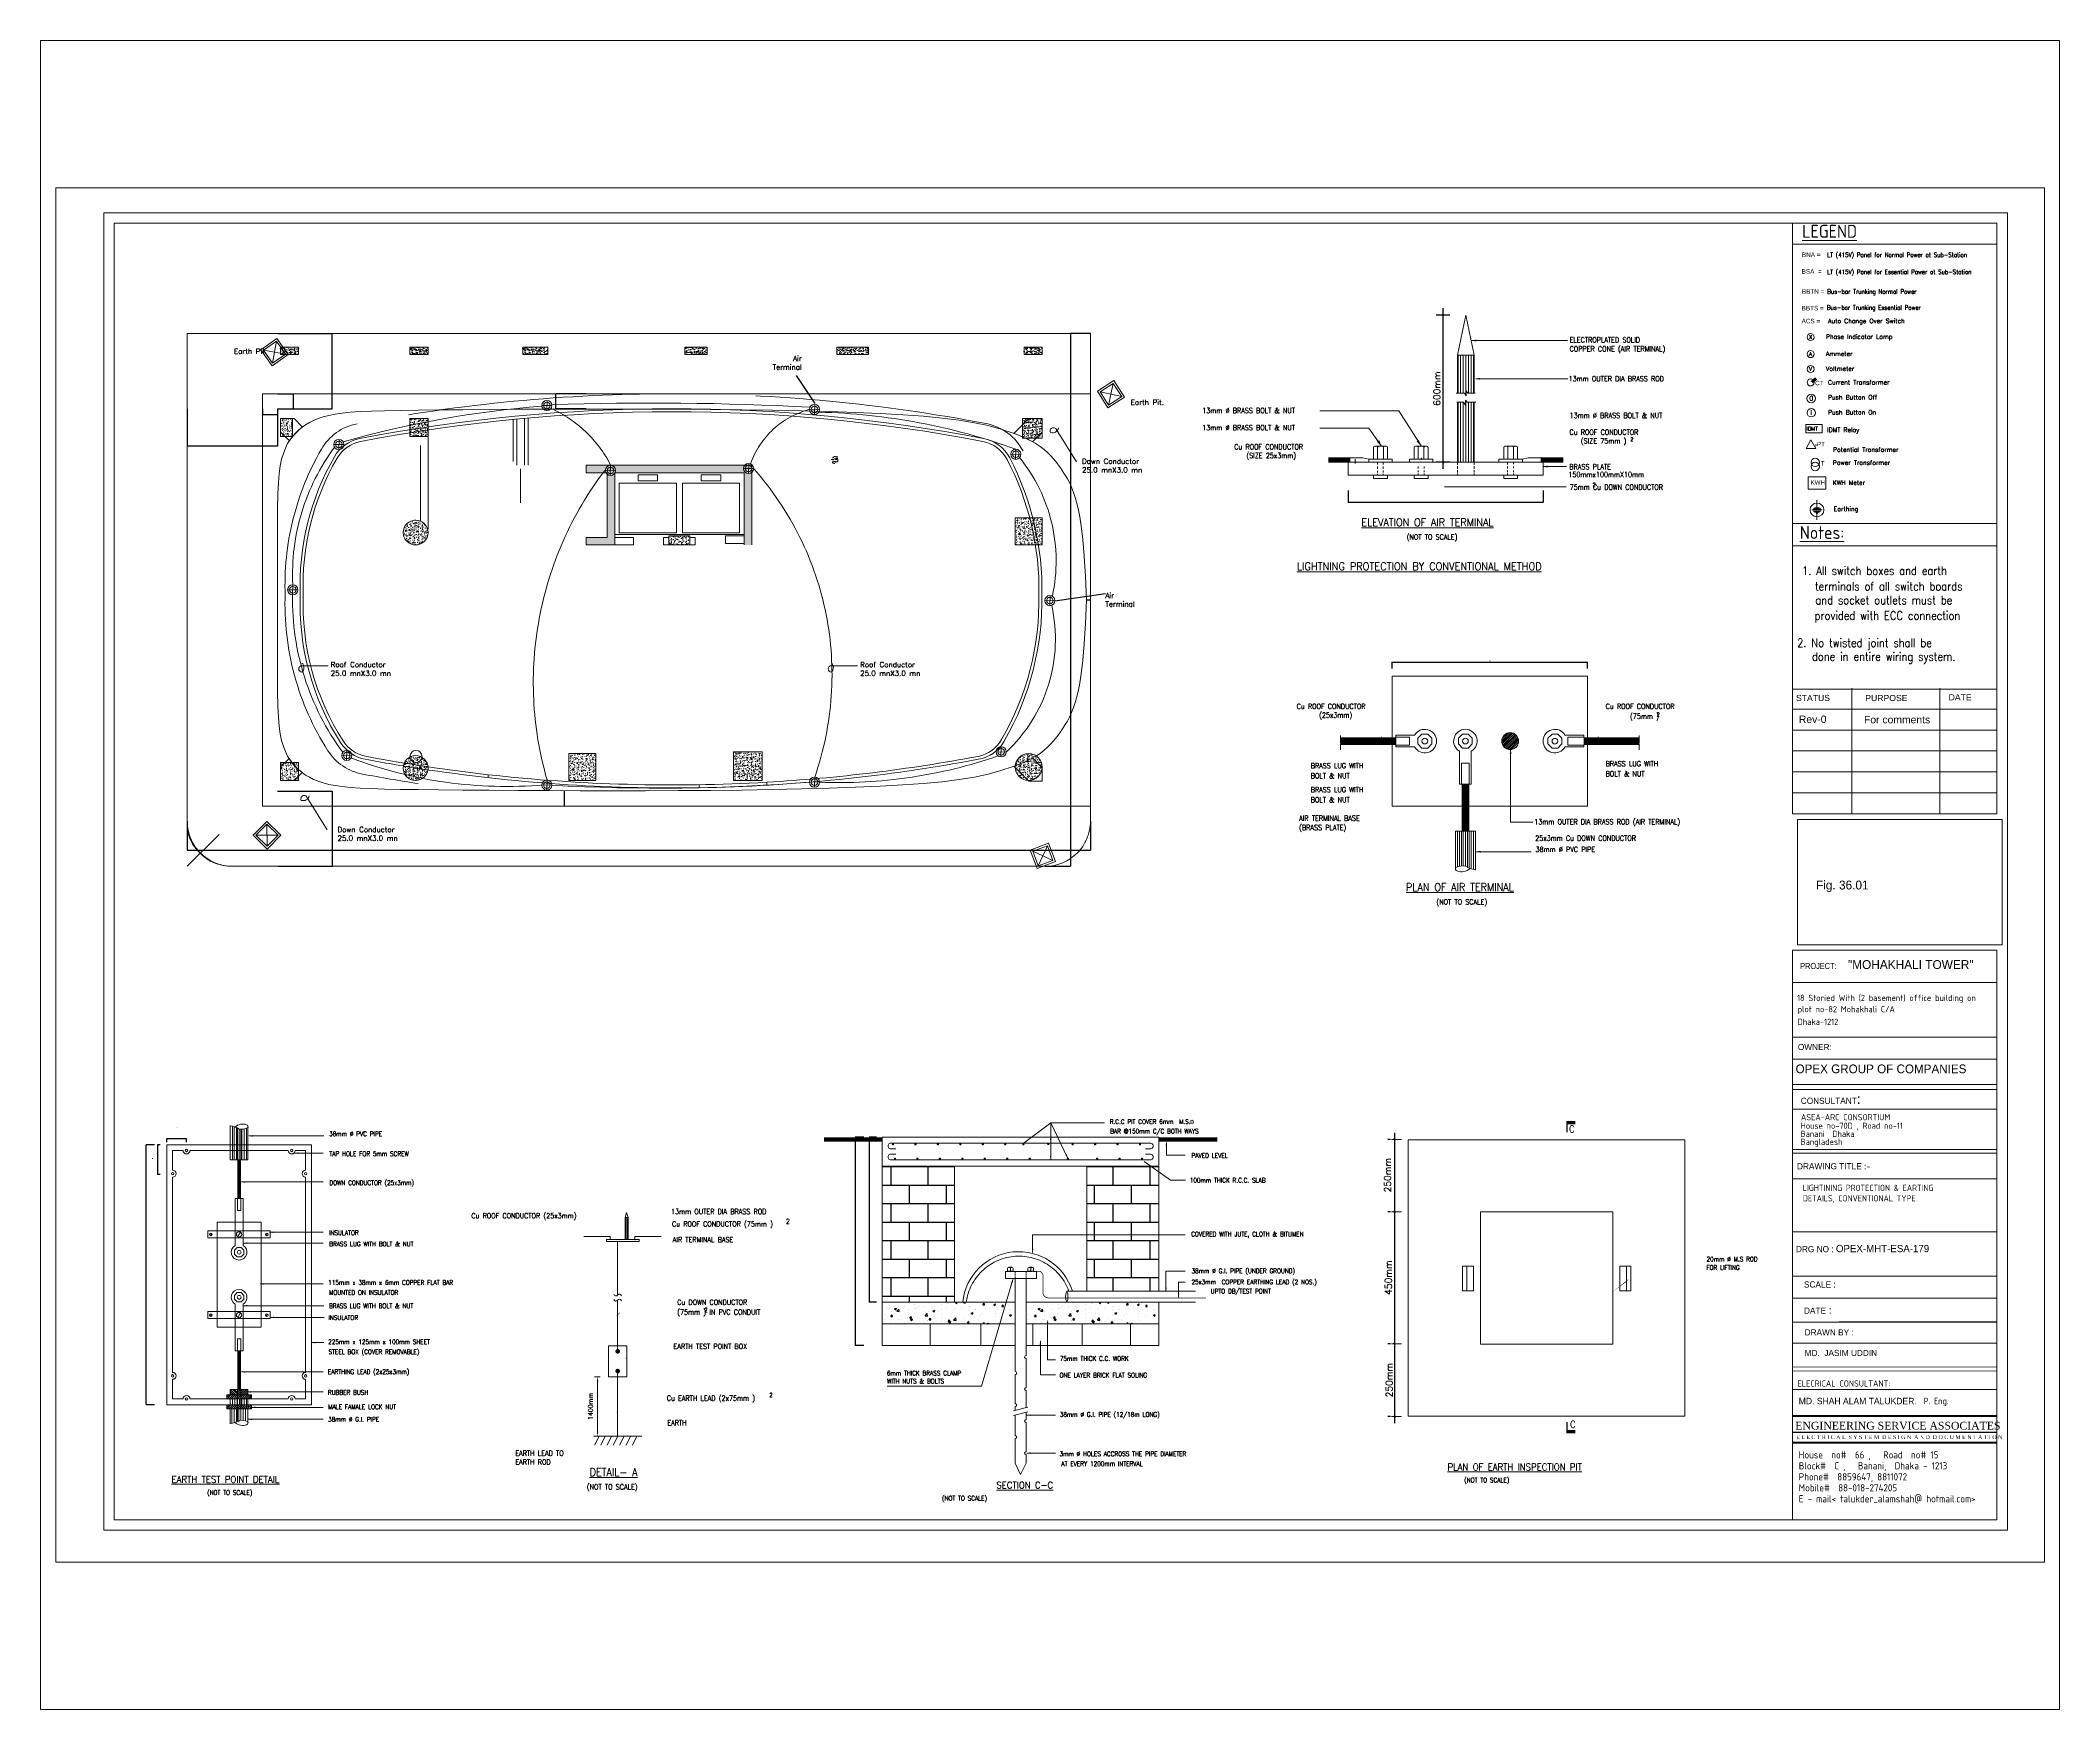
# Paper-space layout 'Layout1' of a CAD drawing. Extents: x -2472 to -1585, y 37 to 770.
# The model-space entities are those that its viewports show. They can reach past a viewport. Long polylines and large blocks are cut down to what shows.
import ezdxf
from ezdxf.enums import TextEntityAlignment as Align

# ---------------------------------------------------------------- set-up
doc = ezdxf.new("R2010")
doc.units = 0
doc.header["$LTSCALE"] = 3
doc.header["$MEASUREMENT"] = 0
doc.header["$PDMODE"] = 2
doc.header["$PDSIZE"] = -100
for name, pattern in [('ACAD_ISO02W100', [15, 12, -3]), ('ACAD_ISO04W100', [30.5, 24, -3, 0.5, -3]), ('CENTER', [2, 1.25, -0.25, 0.25, -0.25]), ('DASHED', [0.75, 0.5, -0.25]), ('HIDDEN', [0.375, 0.25, -0.125])]:
    doc.linetypes.add(name, pattern=pattern)
doc.layers.get('0').update_dxf_attribs({"linetype": 'CONTINUOUS'})
doc.layers.get('DEFPOINTS').update_dxf_attribs({"linetype": 'CONTINUOUS'})
doc.layers.add('Cable', color=4, linetype='ACAD_ISO02W100', lineweight=13)
for name, color, linetype in [('COL', 1, 'CONTINUOUS'), ('COL 02 - 08', 178, 'CONTINUOUS'), ('DIM', 3, 'CONTINUOUS'), ('DIM-O', 8, 'CONTINUOUS'), ('ELEVATION', 7, 'CONTINUOUS'), ('ETEXT', 11, 'CONTINUOUS'), ('HATCH', 8, 'CONTINUOUS'), ('HATCH 1', 172, 'CONTINUOUS'), ('HATCH 2', 172, 'CONTINUOUS'), ('LIFT', 176, 'CONTINUOUS'), ('SITE BSMNT', 5, 'ACAD_ISO04W100'), ('SITE GR', 5, 'CONTINUOUS'), ('SITEDIM', 4, 'CONTINUOUS'), ('STAIR09-19', 172, 'CONTINUOUS'), ('SYML', 14, 'CONTINUOUS'), ('TEXT', 4, 'CONTINUOUS'), ('TITLE', 6, 'CONTINUOUS'), ('TXT', 4, 'CONTINUOUS'), ('VP', 7, 'CONTINUOUS'), ('WALL', 3, 'CONTINUOUS'), ('WIN', 7, 'CONTINUOUS')]:
    doc.layers.add(name, color=color, linetype=linetype)
doc.styles.add('12IN', font='isocpeur.ttf', dxfattribs={"width": 0.8, "height": 12})
doc.styles.add('24IN', font='isocp.shx', dxfattribs={"height": 24})
doc.styles.add('AR', font='ARIAL.TTF')
doc.styles.add('COMIC SANS', font='comic.TTF')
doc.styles.add('GREEKS', font='greeks')
doc.styles.add('ROMANS', font='romans')
doc.styles.add('ROMANT', font='romant')
doc.styles.add('RS', font='ROMANS.SHX')
doc.styles.add('RT', font='ROMANT.SHX')
doc.styles.add('SX', font='simplex.shx')
doc.styles.add('TITEL', font='TIMES.TTF', dxfattribs={"height": 0.5})
doc.dimstyles.new('12IN', dxfattribs={"dimtxt": 0.18, "dimasz": 4, "dimexe": 0.18, "dimexo": 3, "dimgap": 3, "dimtad": 1, "dimdec": 0, "dimzin": 3, "dimdsep": 46, "dimlunit": 4, "dimtxsty": '12IN', "dimblk": 'OPEN90', "dimcen": 0.09, "dimclrd": 172, "dimclre": 172, "dimclrt": 176, "dimadec": 0, "dimazin": 0, "dimtfac": 1, "dimtdec": 0, "dimtofl": 0, "dimtmove": 0, "dimatfit": 3, "dimfxl": 1, "dimtolj": 1, "dimtzin": 0, "dimarcsym": 0})
doc.dimstyles.new('DIM', dxfattribs={"dimtxt": 150, "dimasz": 6, "dimexe": 10, "dimexo": 4, "dimgap": 75, "dimtad": 1, "dimdec": 0, "dimzin": 0, "dimdsep": 46, "dimtxsty": 'SX', "dimblk": 'DIM-1', "dimblk1": 'ARCHTICK', "dimblk2": 'ARCHTICK', "dimsah": 1, "dimcen": 2, "dimclre": 256, "dimclrt": 4, "dimadec": 0, "dimazin": 0, "dimtfac": 1.043478, "dimtdec": 0, "dimtofl": 0, "dimtmove": 2, "dimatfit": 3, "dimldrblk": 'DIM-1', "dimfxl": 1, "dimtolj": 1, "dimtzin": 0, "dimarcsym": 0})
doc.dimstyles.new('DIM-O', dxfattribs={"dimscale": 96, "dimtxt": 250, "dimasz": 0.03125, "dimexe": 0.125, "dimexo": 0, "dimgap": 75, "dimtad": 2, "dimdec": 4, "dimzin": 0, "dimdsep": 46, "dimlunit": 4, "dimtxsty": 'RS', "dimblk": 'DOT', "dimcen": 0.125, "dimadec": 0, "dimazin": 0, "dimtfac": 25, "dimtdec": 4, "dimtmove": 2, "dimatfit": 3, "dimldrblk": 'DOT', "dimfxl": 1, "dimtolj": 1, "dimtzin": 0, "dimarcsym": 0})
doc.dimstyles.new('G_DIM', dxfattribs={"dimtxt": 400, "dimasz": 100, "dimexe": 400, "dimexo": 250, "dimgap": 100, "dimtad": 1, "dimdec": 0, "dimlfac": -1, "dimzin": 1, "dimdsep": 46, "dimtxsty": 'ROMANS', "dimblk1": 'OBLIQUE', "dimblk2": 'OBLIQUE', "dimsah": 1, "dimcen": 0.09375, "dimdle": 400, "dimclrt": 6, "dimadec": 0, "dimazin": 0, "dimtfac": 1, "dimtdec": 4, "dimtofl": 0, "dimtmove": 2, "dimatfit": 3, "dimldrblk": 'OBLIQUE', "dimfxl": 1, "dimtolj": 1, "dimtzin": 3, "dimarcsym": 0})
pattern_1 = [(50, (235763.01, -37970.96), (322.7671, -28.2385), [33.75, -371.25]), (355, (235763, -37970.96), (-62.4381, 338.4865), [27, -297]), (100.4514, (235789.9, -37973.3), (260.3292, 310.2478), [28.683, -315.514]), (46.1842, (235763, -37880.96), (480.2585, -74.4836), [50.625, -556.875]), (96.6356, (235803.04, -37887.16), (420.5982, 438.353), [43.0246, -473.271]), (351.1842, (235763, -37880.96), (420.598, 438.3534), [40.5, -445.5]), (21, (235808.01, -37903.46), (268.6082, -181.1785), [33.75, -371.25]), (326, (235808, -37903.46), (109.4919, 326.3175), [27, -297]), (71.4514, (235830.4, -37918.56), (378.1002, 145.1387), [28.683, -315.514]), (37.5, (235763.01, -37970.96), (5.47193, 149.80223), [0, -293.4, 0, -301.5, 0, -298.125]), (7.5, (235763.01, -37970.96), (118.3813, 177.48527), [0, -171.9, 0, -286.65, 0, -113.625]), (327.5, (235662.66, -37970.96), (240.2201, -10.1497), [0, -112.5, 0, -351, 0, -465.75]), (317.5, (235617.66, -37970.96), (262.4338, 45.04724), [0, -146.25, 0, -233.1, 0, -330.75])]

# ---------------------------------------------------------------- blocks, each defined once
blk = doc.blocks.new('*D29')
at = {"layer": 'DEFPOINTS', "color": 0}
for p in [(275709, -54177), (276229, -54177), (276229, -66636)]:
    blk.add_point(p, dxfattribs=at)
at = {"layer": 'DIM', "color": 0, "lineweight": -2}
for p, q in [((276225, -54177), (275699, -54177)), ((275709, -66630), (275709, -54183)), ((276225, -66636), (275699, -66636))]:
    blk.add_line(p, q, dxfattribs=at)
at = {"layer": 'DIM', "color": 0}
for points in [[(275708, -54183), (275710, -54183), (275709, -54177)], [(275708, -66630), (275710, -66630), (275709, -66636)]]:
    blk.add_solid(points, dxfattribs=at)
at = {"layer": 'DIM', "color": 0, "lineweight": 13, "insert": (275699, -60393), "char_height": 5.75, "attachment_point": 5, "rotation": 90, "style": 'RS'}
blk.add_mtext('\\A1;650mm', dxfattribs=at)
blk = doc.blocks.new('_DOT')
at = {"color": 0, "linetype": 'ByBlock'}
blk.add_line((-0.5, 0), (-1, 0), dxfattribs=at)
at = {"color": 0, "linetype": 'ByBlock', "const_width": 0.5}
blk.add_lwpolyline([(-0.25, 0, 1), (0.25, 0, 1)], format="xyb", close=True, dxfattribs=at)
blk = doc.blocks.new('*D30')
at = {"layer": 'DEFPOINTS', "color": 0}
for p in [(276548, -54177), (276970, -54177), (276970, -64044)]:
    blk.add_point(p, dxfattribs=at)
at = {"layer": 'DIM', "color": 0, "lineweight": -2}
for p, q in [((276966, -54177), (276538, -54177)), ((276548, -64038), (276548, -54183)), ((276966, -64044), (276538, -64044))]:
    blk.add_line(p, q, dxfattribs=at)
at = {"layer": 'DIM', "color": 0}
for points in [[(276547, -54183), (276549, -54183), (276548, -54177)], [(276547, -64038), (276549, -64038), (276548, -64044)]]:
    blk.add_solid(points, dxfattribs=at)
at = {"layer": 'DIM', "color": 0, "lineweight": 13, "insert": (276542, -59140), "char_height": 5.75, "attachment_point": 5, "rotation": 90, "style": 'RS'}
blk.add_mtext('\\A1;450mm', dxfattribs=at)
blk = doc.blocks.new('_OBLIQUE')
at = {"color": 0, "linetype": 'ByBlock'}
blk.add_line((-0.5, -0.5), (0.5, 0.5), dxfattribs=at)
blk = doc.blocks.new('*D31')
at = {"layer": 'DEFPOINTS', "color": 0}
for p in [(307947, -58626), (307947, -66519), (307947, -66519)]:
    blk.add_point(p, dxfattribs=at)
at = {"layer": 'TEXT', "color": 0, "lineweight": -2}
for p, q in [((307697, -58626), (307547, -58626)), ((307947, -58226), (307947, -66919)), ((307697, -66519), (307547, -66519))]:
    blk.add_line(p, q, dxfattribs=at)
at = {"layer": 'TEXT', "color": 0, "lineweight": -2, "xscale": 100, "yscale": 100, "zscale": 100}
for p, rotation in [((307947, -58626), 90), ((307947, -66519), 270)]:
    blk.add_blockref('_OBLIQUE', p, dxfattribs=dict(at, rotation=rotation))
at = {"layer": 'TEXT', "color": 6, "lineweight": 13, "insert": (307575, -62573), "char_height": 400, "attachment_point": 5, "rotation": 90, "style": 'ROMANS'}
blk.add_mtext('\\A1;450mm', dxfattribs=at)
blk = doc.blocks.new('*X6')
at = {"color": 0}
for p, q in [((11553.7, 10368), (11803.7, 10368)), ((11584, 10304), (11584, 10368)), ((11648, 10368), (11648, 10369.5)), ((11712, 10304), (11712, 10368)), ((11776, 10368), (11776, 10369.5)), ((12261, 10368), (12511, 10368)), ((12288, 10368), (12288, 10369.5)), ((12352, 10304), (12352, 10368)), ((12416, 10368), (12416, 10369.5)), ((12480, 10304), (12480, 10368)), ((11553.7, 10304), (11803.7, 10304)), ((11648, 10240), (11648, 10304)), ((11776, 10240), (11776, 10304)), ((12261, 10304), (12511, 10304)), ((12288, 10240), (12288, 10304)), ((12416, 10240), (12416, 10304)), ((11553.7, 10240), (11803.7, 10240)), ((11584, 10176), (11584, 10240)), ((11712, 10176), (11712, 10240)), ((12261, 10240), (12511, 10240)), ((12352, 10176), (12352, 10240)), ((12480, 10176), (12480, 10240)), ((11553.7, 10176), (11803.7, 10176)), ((11648, 10112), (11648, 10176)), ((11776, 10112), (11776, 10176)), ((12261, 10176), (12511, 10176)), ((12288, 10112), (12288, 10176)), ((12416, 10112), (12416, 10176)), ((11553.7, 10112), (11803.7, 10112)), ((11584, 10048), (11584, 10112)), ((11712, 10048), (11712, 10112)), ((12261, 10112), (12511, 10112)), ((12352, 10048), (12352, 10112)), ((12480, 10048), (12480, 10112)), ((11553.7, 10048), (11803.7, 10048)), ((11648, 9984), (11648, 10048)), ((11776, 9984), (11776, 10048)), ((12261, 10048), (12511, 10048)), ((12288, 9984), (12288, 10048)), ((12416, 9984), (12416, 10048)), ((11553.7, 9984), (11803.7, 9984)), ((11584, 9920), (11584, 9984)), ((11712, 9920), (11712, 9984)), ((12261, 9984), (12511, 9984)), ((12352, 9936.5), (12352, 9984)), ((12480, 9936.5), (12480, 9984)), ((11553.7, 9920), (11803.7, 9920)), ((11648, 9898.5), (11648, 9920)), ((11776, 9898.5), (11776, 9920))]:
    blk.add_line(p, q, dxfattribs=at)
blk = doc.blocks.new('*D32')
at = {"layer": 'DEFPOINTS', "color": 0}
for p in [(307947, -66519), (307947, -70883), (307947, -70883)]:
    blk.add_point(p, dxfattribs=at)
at = {"layer": 'TEXT', "color": 0, "lineweight": -2}
for p, q in [((307947, -66119), (307947, -71283)), ((307697, -66519), (307547, -66519)), ((307697, -70883), (307547, -70883))]:
    blk.add_line(p, q, dxfattribs=at)
at = {"layer": 'TEXT', "color": 0, "lineweight": -2, "xscale": 100, "yscale": 100, "zscale": 100}
for p, rotation in [((307947, -66519), 90), ((307947, -70883), 270)]:
    blk.add_blockref('_OBLIQUE', p, dxfattribs=dict(at, rotation=rotation))
at = {"layer": 'TEXT', "color": 6, "lineweight": 13, "insert": (307622, -68701), "char_height": 400, "attachment_point": 5, "rotation": 90, "style": 'ROMANS'}
blk.add_mtext('\\A1;250mm', dxfattribs=at)
blk = doc.blocks.new('*X10')
at = {"color": 0}
for p, q in [((-9042, -24087), (-9042, -24087)), ((-8943, -23975), (-8943, -23975)), ((-8894, -24197), (-8894, -24197)), ((-8770, -24102), (-8700, -24076)), ((-8770, -24102), (-8720, -24136)), ((-8720, -24136), (-8700, -24076)), ((-8690, -24191), (-8612, -24110)), ((-8690, -24191), (-8601, -24205)), ((-8601, -24205), (-8612, -24110)), ((-8541, -24195), (-8541, -24195)), ((-8529, -24017), (-8529, -24017)), ((-8409, -23997), (-8409, -23997)), ((-8262, -24114), (-8262, -24114)), ((-8024, -23953), (-8024, -23953)), ((-8012, -24081), (-8012, -24081)), ((-7957, -24095), (-7957, -24095)), ((-7875, -24020), (-7875, -24020)), ((-7633, -24031), (-7633, -24031)), ((-7504, -23878), (-7504, -23878)), ((-7374, -23995), (-7374, -23995)), ((-7341, -24043), (-7341, -24043)), ((-7332, -24183), (-7262, -24156)), ((-7332, -24183), (-7283, -24216)), ((-7283, -24216), (-7262, -24156)), ((-7003, -24140), (-7003, -24140)), ((-7002, -23948), (-7002, -23948)), ((-6808, -24065), (-6808, -24065)), ((-6791, -23894), (-6791, -23894)), ((-6751, -23915), (-6751, -23915)), ((-6552, -24114), (-6552, -24114)), ((-6498, -24076), (-6498, -24076)), ((-6492, -23860), (-6477, -23854)), ((-6492, -23860), (-6443, -23894)), ((-6443, -23894), (-6429, -23854)), ((-6373, -23865), (-6373, -23865)), ((-6274, -24088), (-6274, -24088)), ((-6180, -23881), (-6157, -23854)), ((-6180, -23881), (-6120, -23886)), ((-6120, -23886), (-6126, -23854)), ((-6004, -24176), (-6004, -24176)), ((-5978, -24001), (-5978, -24001)), ((-5968, -24014), (-5968, -24014)), ((-5754, -24143), (-5754, -24143)), ((-5740, -24110), (-5740, -24110)), ((-5465, -23931), (-5465, -23931)), ((-5463, -23944), (-5415, -23886)), ((-5463, -23944), (-5403, -23949)), ((-5403, -23949), (-5415, -23886)), ((-5385, -23914), (-5385, -23914)), ((-5375, -24093), (-5375, -24093)), ((-5206, -24133), (-5206, -24133)), ((-5055, -23940), (-4985, -23913)), ((-5055, -23940), (-5005, -23974)), ((-5005, -23974), (-4985, -23913)), ((-4972, -24200), (-4972, -24200)), ((-4960, -23867), (-4960, -23867)), ((-4746, -24007), (-4697, -23949)), ((-4746, -24007), (-4686, -24012)), ((-4744, -24010), (-4744, -24010)), ((-4686, -24012), (-4697, -23949)), ((-4672, -24155), (-4672, -24155)), ((-4493, -23977), (-4493, -23977)), ((-4453, -24125), (-4453, -24125)), ((-4420, -24164), (-4420, -24164)), ((-9157, -24591), (-9157, -24591)), ((-9138, -24486), (-9138, -24486)), ((-9124, -24295), (-9124, -24295)), ((-9054, -24420), (-9054, -24420)), ((-8927, -24620), (-8927, -24620)), ((-8910, -24382), (-8862, -24325)), ((-8910, -24382), (-8851, -24387)), ((-8884, -24514), (-8884, -24514)), ((-8851, -24387), (-8862, -24325)), ((-8604, -24508), (-8604, -24508)), ((-8541, -24350), (-8541, -24350)), ((-8526, -24508), (-8526, -24508)), ((-8393, -24643), (-8393, -24643)), ((-8301, -24414), (-8301, -24414)), ((-8275, -24475), (-8275, -24475)), ((-8193, -24445), (-8145, -24388)), ((-8193, -24445), (-8133, -24450)), ((-8173, -24505), (-8103, -24478)), ((-8173, -24505), (-8123, -24539)), ((-8133, -24450), (-8145, -24388)), ((-8123, -24539), (-8103, -24478)), ((-8070, -24531), (-8070, -24531)), ((-8048, -24618), (-8048, -24618)), ((-8036, -24286), (-8036, -24286)), ((-7896, -24425), (-7896, -24425)), ((-7859, -24665), (-7859, -24665)), ((-7718, -24314), (-7718, -24314)), ((-7623, -24356), (-7545, -24275)), ((-7623, -24356), (-7534, -24370)), ((-7534, -24370), (-7545, -24275)), ((-7536, -24554), (-7536, -24554)), ((-7529, -24543), (-7529, -24543)), ((-7516, -24211), (-7516, -24211)), ((-7476, -24508), (-7428, -24450)), ((-7476, -24508), (-7416, -24513)), ((-7416, -24513), (-7428, -24450)), ((-7336, -24664), (-7336, -24664)), ((-7265, -24342), (-7265, -24342)), ((-7135, -24214), (-7135, -24214)), ((-7015, -24309), (-7015, -24309)), ((-7015, -24473), (-7015, -24473)), ((-7002, -24576), (-7002, -24576)), ((-6899, -24654), (-6899, -24654)), ((-6759, -24570), (-6710, -24513)), ((-6759, -24570), (-6699, -24576)), ((-6753, -24564), (-6753, -24564)), ((-6736, -24585), (-6666, -24558)), ((-6736, -24585), (-6686, -24619)), ((-6699, -24576), (-6710, -24513)), ((-6686, -24619), (-6666, -24558)), ((-6636, -24259), (-6636, -24259)), ((-6556, -24522), (-6478, -24441)), ((-6556, -24522), (-6467, -24536)), ((-6510, -24409), (-6510, -24409)), ((-6467, -24536), (-6478, -24441)), ((-6469, -24599), (-6469, -24599)), ((-6267, -24570), (-6267, -24570)), ((-6170, -24464), (-6170, -24464)), ((-6041, -24633), (-5993, -24576)), ((-6041, -24633), (-5982, -24638)), ((-6017, -24537), (-6017, -24537)), ((-5982, -24638), (-5993, -24576)), ((-5991, -24334), (-5991, -24334)), ((-5935, -24621), (-5935, -24621)), ((-5895, -24263), (-5825, -24236)), ((-5895, -24263), (-5846, -24296)), ((-5846, -24296), (-5825, -24236)), ((-5638, -24488), (-5638, -24488)), ((-5586, -24364), (-5586, -24364)), ((-5489, -24597), (-5489, -24597)), ((-5477, -24264), (-5477, -24264)), ((-5468, -24666), (-5411, -24606)), ((-5404, -24666), (-5411, -24606)), ((-5401, -24644), (-5401, -24644)), ((-5299, -24666), (-5276, -24639)), ((-5298, -24665), (-5228, -24638)), ((-5298, -24665), (-5297, -24666)), ((-5271, -24666), (-5276, -24639)), ((-5238, -24666), (-5228, -24638)), ((-5007, -24404), (-5007, -24404)), ((-5003, -24264), (-5003, -24264)), ((-4984, -24533), (-4984, -24533)), ((-4756, -24372), (-4756, -24372)), ((-4465, -24458), (-4465, -24458)), ((-4458, -24343), (-4388, -24316)), ((-4458, -24343), (-4408, -24376)), ((-4409, -24376), (-4388, -24316)), ((-4378, -24322), (-4378, -24322))]:
    blk.add_line(p, q, dxfattribs=at)
blk = doc.blocks.new('*D33')
at = {"layer": 'DEFPOINTS', "color": 0}
for p in [(307947, -54309), (307947, -58626), (307947, -58626)]:
    blk.add_point(p, dxfattribs=at)
at = {"layer": 'TEXT', "color": 0, "lineweight": -2}
for p, q in [((307697, -54309), (307547, -54309)), ((307947, -53909), (307947, -59026)), ((307697, -58626), (307547, -58626))]:
    blk.add_line(p, q, dxfattribs=at)
at = {"layer": 'TEXT', "color": 0, "lineweight": -2, "xscale": 100, "yscale": 100, "zscale": 100}
for p, rotation in [((307947, -54309), 90), ((307947, -58626), 270)]:
    blk.add_blockref('_OBLIQUE', p, dxfattribs=dict(at, rotation=rotation))
at = {"layer": 'TEXT', "color": 6, "lineweight": 13, "insert": (307529, -56444), "char_height": 400, "attachment_point": 5, "rotation": 90, "style": 'ROMANS'}
blk.add_mtext('\\A1;250mm', dxfattribs=at)
blk = doc.blocks.new('*X11')
at = {"color": 0}
for p, q in [((-6216, -3129), (-6210, -3123)), ((-6216, -3126), (-6213, -3123)), ((-6215, -3132), (-6206, -3123)), ((-6211, -3132), (-6203, -3123)), ((-6208, -3132), (-6199, -3123)), ((-6204, -3132), (-6196, -3123)), ((-6201, -3132), (-6192, -3123)), ((-6197, -3132), (-6189, -3124)), ((-6194, -3132), (-6189, -3127)), ((-6190, -3132), (-6189, -3131))]:
    blk.add_line(p, q, dxfattribs=at)
blk = doc.blocks.new('*D34')
at = {"layer": 'DEFPOINTS', "color": 0}
for p in [(233315, -54621), (233807, -54621), (233807, -70172)]:
    blk.add_point(p, dxfattribs=at)
at = {"layer": 'DIM', "lineweight": -2}
for p, q in [((233803, -54621), (233305, -54621)), ((233803, -70172), (233305, -70172))]:
    blk.add_line(p, q, dxfattribs=at)
at = {"layer": 'DIM', "color": 0, "lineweight": -2}
blk.add_line((233315, -70166), (233315, -54627), dxfattribs=at)
at = {"layer": 'DIM', "color": 0}
for points in [[(233314, -54627), (233316, -54627), (233315, -54621)], [(233314, -70166), (233316, -70166), (233315, -70172)]]:
    blk.add_solid(points, dxfattribs=at)
at = {"layer": 'DIM', "color": 0, "lineweight": 13, "insert": (233312, -62396), "char_height": 5.75, "attachment_point": 5, "rotation": 90, "style": 'RS'}
blk.add_mtext('\\A1;225mm', dxfattribs=at)
blk = doc.blocks.new('DIM-1')
at = {"layer": 'DIM-O'}
for p, q in [((0, -300), (0, 300)), ((-300, 0), (300, 0))]:
    blk.add_line(p, q, dxfattribs=at)
blk.add_lwpolyline([(-37.5, 0, 75, 75, 1), (37.5, 0, 75, 75, 1)], format="xyseb", close=True, dxfattribs=at)
blk = doc.blocks.new('*X8')
at = {"color": 0}
for p, q in [((13823.6, 8092.5), (13827.2, 8096.1)), ((13823.6, 8094.3), (13825.5, 8096.1)), ((13823.6, 8096), (13823.7, 8096.1)), ((13825.4, 8092.5), (13829, 8096.1)), ((13827.2, 8092.5), (13830.8, 8096.1)), ((13829, 8092.5), (13832.5, 8096.1)), ((13830.7, 8092.5), (13834.3, 8096.1)), ((13832.5, 8092.5), (13836.1, 8096.1)), ((13834.3, 8092.5), (13837.8, 8096.1)), ((13836, 8092.5), (13839.6, 8096.1)), ((13837.8, 8092.5), (13841.4, 8096.1)), ((13839.6, 8092.5), (13843.1, 8096.1)), ((13841.3, 8092.5), (13844.9, 8096.1)), ((13843.1, 8092.5), (13844.9, 8094.3))]:
    blk.add_line(p, q, dxfattribs=at)
blk = doc.blocks.new('*X9')
at = {"color": 0}
for p, q in [((13826.6, 8093.7), (13831, 8098.1)), ((13826.6, 8095.5), (13829.2, 8098.1)), ((13826.6, 8097.3), (13827.5, 8098.1)), ((13828.1, 8093.5), (13832.8, 8098.1)), ((13829.9, 8093.5), (13834.5, 8098.1)), ((13831.7, 8093.5), (13836.3, 8098.1)), ((13833.4, 8093.5), (13838.1, 8098.1)), ((13835.2, 8093.5), (13839.8, 8098.1)), ((13837, 8093.5), (13841.6, 8098.1)), ((13838.7, 8093.5), (13841.9, 8096.6)), ((13840.5, 8093.5), (13841.9, 8094.9))]:
    blk.add_line(p, q, dxfattribs=at)
blk = doc.blocks.new('*D35')
at = {"layer": 'DEFPOINTS', "color": 0}
for p in [(307812, -26155), (319476, -25759), (319476, -26155)]:
    blk.add_point(p, dxfattribs=at)
at = {"layer": 'DIM', "lineweight": -2}
for p, q in [((307812, -26151), (307812, -25749)), ((319476, -26151), (319476, -25749))]:
    blk.add_line(p, q, dxfattribs=at)
at = {"layer": 'DIM', "color": 0, "lineweight": -2}
blk.add_line((307818, -25759), (319470, -25759), dxfattribs=at)
at = {"layer": 'DIM', "color": 0}
for points in [[(307818, -25758), (307818, -25760), (307812, -25759)], [(319470, -25758), (319470, -25760), (319476, -25759)]]:
    blk.add_solid(points, dxfattribs=at)
at = {"layer": 'DIM', "color": 0, "lineweight": 13, "insert": (313644, -25686), "char_height": 5.75, "attachment_point": 5, "style": 'RS'}
blk.add_mtext('\\A1;150mm', dxfattribs=at)
blk = doc.blocks.new('*D36')
at = {"layer": 'DEFPOINTS', "color": 0}
for p in [(235723, -54257), (234548, -54470), (235723, -54470)]:
    blk.add_point(p, dxfattribs=at)
at = {"layer": 'DIM', "lineweight": -2}
for p, q in [((234548, -54466), (234548, -54247)), ((235723, -54466), (235723, -54247))]:
    blk.add_line(p, q, dxfattribs=at)
at = {"layer": 'DIM', "color": 0, "lineweight": -2}
blk.add_line((234554, -54257), (235717, -54257), dxfattribs=at)
at = {"layer": 'DIM', "color": 0}
for points in [[(234554, -54256), (234554, -54258), (234548, -54257)], [(235717, -54256), (235717, -54258), (235723, -54257)]]:
    blk.add_solid(points, dxfattribs=at)
at = {"layer": 'DIM', "color": 0, "lineweight": 13, "insert": (235162, -53592), "char_height": 5.75, "attachment_point": 5, "style": 'RS'}
blk.add_mtext('\\A1;13mm', dxfattribs=at)
blk = doc.blocks.new('*D37')
at = {"layer": 'DEFPOINTS', "color": 0}
for p in [(234155, -54621), (233994, -56412), (234155, -56412)]:
    blk.add_point(p, dxfattribs=at)
at = {"layer": 'DIM', "lineweight": -2}
for p, q in [((234151, -54621), (233984, -54621)), ((234151, -56412), (233984, -56412))]:
    blk.add_line(p, q, dxfattribs=at)
at = {"layer": 'DIM', "color": 0, "lineweight": -2}
blk.add_line((233994, -54627), (233994, -56406), dxfattribs=at)
at = {"layer": 'DIM', "color": 0}
for points in [[(233993, -54627), (233995, -54627), (233994, -54621)], [(233993, -56406), (233995, -56406), (233994, -56412)]]:
    blk.add_solid(points, dxfattribs=at)
at = {"layer": 'DIM', "color": 0, "lineweight": 13, "insert": (233681, -55443), "char_height": 5.75, "attachment_point": 5, "rotation": 90, "style": 'RS'}
blk.add_mtext('\\A1;25mm', dxfattribs=at)
blk = doc.blocks.new('*X7')
at = {"color": 0}
for p, q in [((13584.3, 8182), (13590.5, 8188.2)), ((13584.4, 8180.7), (13591.8, 8188.1)), ((13584.6, 8183.8), (13588.7, 8187.9)), ((13584.7, 8179.5), (13593, 8187.8)), ((13585.1, 8178.6), (13593.9, 8187.4)), ((13585.7, 8177.7), (13594.8, 8186.8)), ((13586.3, 8177), (13595.5, 8186.2)), ((13587.1, 8176.3), (13596.2, 8185.4)), ((13588, 8175.8), (13596.7, 8184.5)), ((13589, 8175.4), (13597.1, 8183.5)), ((13590.2, 8175.2), (13597.3, 8182.3)), ((13591.7, 8175.3), (13597.2, 8180.8)), ((13593.8, 8175.9), (13596.6, 8178.7))]:
    blk.add_line(p, q, dxfattribs=at)
blk = doc.blocks.new('*D38')
at = {"layer": 'DEFPOINTS', "color": 0}
for p in [(311500, -5005), (310841, -13813), (311500, -13813)]:
    blk.add_point(p, dxfattribs=at)
at = {"layer": 'DIM', "color": 0, "lineweight": -2}
for p, q in [((310841, -4605), (310841, -14213)), ((311250, -5005), (310441, -5005)), ((311250, -13813), (310441, -13813))]:
    blk.add_line(p, q, dxfattribs=at)
at = {"layer": 'DIM', "color": 0, "lineweight": -2, "xscale": 100, "yscale": 100, "zscale": 100}
for p, rotation in [((310841, -5005), 90), ((310841, -13813), 270)]:
    blk.add_blockref('_OBLIQUE', p, dxfattribs=dict(at, rotation=rotation))
at = {"layer": 'DIM', "color": 6, "lineweight": 13, "insert": (310479, -9409), "char_height": 400, "attachment_point": 5, "rotation": 90, "style": 'ROMANS'}
blk.add_mtext('\\A1;600mm', dxfattribs=at)
blk = doc.blocks.new('*D39')
at = {"layer": 'DEFPOINTS', "color": 0}
for p in [(305164, -15502), (316827, -15502), (316827, -16203)]:
    blk.add_point(p, dxfattribs=at)
at = {"layer": 'DIM', "lineweight": -2}
for p, q in [((305164, -15506), (305164, -16213)), ((316827, -15506), (316827, -16213))]:
    blk.add_line(p, q, dxfattribs=at)
at = {"layer": 'DIM', "color": 0, "lineweight": -2}
blk.add_line((305170, -16203), (316821, -16203), dxfattribs=at)
at = {"layer": 'DIM', "color": 0}
for points in [[(305170, -16202), (305170, -16204), (305164, -16203)], [(316821, -16202), (316821, -16204), (316827, -16203)]]:
    blk.add_solid(points, dxfattribs=at)
at = {"layer": 'DIM', "color": 0, "lineweight": 13, "insert": (310908, -16209), "char_height": 5.75, "attachment_point": 5, "style": 'RS'}
blk.add_mtext('\\A1;150mm', dxfattribs=at)
blk = doc.blocks.new('A')
at = {"layer": 'DIM'}
blk.add_lwpolyline([(0, 0, 0, 3, 0), (-6.8, 0, 3, 3, 0)], format="xyseb", dxfattribs=at)
blk = doc.blocks.new('_Open90')
at = {"color": 0, "linetype": 'ByBlock', "lineweight": -2}
for p, q in [((0, 0), (-1, 0)), ((-0.5, 0.5), (0, 0)), ((0, 0), (-0.5, -0.5))]:
    blk.add_line(p, q, dxfattribs=at)
blk = doc.blocks.new('*D128')
at = {"layer": 'DEFPOINTS', "color": 0}
for p in [(235763, -35271), (289763, -35271), (289763, -37007)]:
    blk.add_point(p, dxfattribs=at)
at = {"layer": 'SITEDIM', "color": 172, "lineweight": -2}
for p, q in [((235763, -35274), (235763, -37007)), ((289763, -35274), (289763, -37007)), ((235767, -37007), (289759, -37007))]:
    blk.add_line(p, q, dxfattribs=at)
at = {"layer": 'SITEDIM', "color": 172, "lineweight": -2, "xscale": 4, "yscale": 4, "zscale": 4, "rotation": 180}
blk.add_blockref('_Open90', (235763, -37007), dxfattribs=at)
at = {"layer": 'SITEDIM', "color": 172, "lineweight": -2, "xscale": 4, "yscale": 4, "zscale": 4}
blk.add_blockref('_Open90', (289763, -37007), dxfattribs=at)
at = {"layer": 'SITEDIM', "color": 176, "lineweight": 13, "insert": (262763, -36998), "char_height": 12, "attachment_point": 5, "style": '12IN'}
blk.add_mtext('\\A1;4500\'-0"', dxfattribs=at)
blk = doc.blocks.new('*D129')
at = {"layer": 'DEFPOINTS', "color": 0}
for p in [(289763, -6111), (287063, -37971), (288567, -37971)]:
    blk.add_point(p, dxfattribs=at)
at = {"layer": 'SITEDIM', "color": 172, "lineweight": -2}
for p, q in [((289760, -6111), (288567, -6111)), ((288567, -6115), (288567, -37967)), ((287066, -37971), (288568, -37971))]:
    blk.add_line(p, q, dxfattribs=at)
at = {"layer": 'SITEDIM', "color": 172, "lineweight": -2, "xscale": 4, "yscale": 4, "zscale": 4}
for p, rotation in [((288567, -6111), 90), ((288567, -37971), 270)]:
    blk.add_blockref('_Open90', p, dxfattribs=dict(at, rotation=rotation))
at = {"layer": 'SITEDIM', "color": 176, "lineweight": 13, "insert": (288558, -22041), "char_height": 12, "attachment_point": 5, "rotation": 90, "style": '12IN'}
blk.add_mtext('\\A1;2655\'-0"', dxfattribs=at)
blk = doc.blocks.new('*D130')
at = {"layer": 'DEFPOINTS', "color": 0}
for p in [(258307, -33449), (258307, -34371), (258307, -34371)]:
    blk.add_point(p, dxfattribs=at)
at = {"layer": 'WIN', "color": 172, "lineweight": -2}
for p, q in [((258304, -33449), (258307, -33449)), ((258307, -33453), (258307, -34367)), ((258304, -34371), (258307, -34371))]:
    blk.add_line(p, q, dxfattribs=at)
at = {"layer": 'WIN', "color": 172, "lineweight": -2, "xscale": 4, "yscale": 4, "zscale": 4}
for p, rotation in [((258307, -33449), 90), ((258307, -34371), 270)]:
    blk.add_blockref('_Open90', p, dxfattribs=dict(at, rotation=rotation))
at = {"layer": 'WIN', "color": 176, "lineweight": 13, "insert": (258298, -33910), "char_height": 12, "attachment_point": 5, "rotation": 90, "style": '12IN'}
blk.add_mtext('\\A1;76\'-10"', dxfattribs=at)
blk = doc.blocks.new('*D131')
at = {"layer": 'DEFPOINTS', "color": 0}
for p in [(289538, -22041), (289763, -22041), (289763, -22041)]:
    blk.add_point(p, dxfattribs=at)
at = {"layer": 'WIN', "color": 172, "lineweight": -2}
for p, q in [((289538, -22038), (289538, -22041)), ((289542, -22041), (289759, -22041)), ((289763, -22038), (289763, -22041))]:
    blk.add_line(p, q, dxfattribs=at)
at = {"layer": 'WIN', "color": 172, "lineweight": -2, "xscale": 4, "yscale": 4, "zscale": 4, "rotation": 180}
blk.add_blockref('_Open90', (289538, -22041), dxfattribs=at)
at = {"layer": 'WIN', "color": 172, "lineweight": -2, "xscale": 4, "yscale": 4, "zscale": 4}
blk.add_blockref('_Open90', (289763, -22041), dxfattribs=at)
at = {"layer": 'WIN', "color": 176, "lineweight": 13, "insert": (289650, -22032), "char_height": 12, "attachment_point": 5, "style": '12IN'}
blk.add_mtext('\\A1;18\'-9"', dxfattribs=at)
blk = doc.blocks.new('*D132')
at = {"layer": 'DEFPOINTS', "color": 0}
for p in [(241163, -9711), (241163, -10611), (242117, -9711)]:
    blk.add_point(p, dxfattribs=at)
at = {"layer": 'WIN', "color": 172, "lineweight": -2}
for p, q in [((241166, -9711), (242117, -9711)), ((241166, -10611), (242117, -10611)), ((242117, -10607), (242117, -9715))]:
    blk.add_line(p, q, dxfattribs=at)
at = {"layer": 'WIN', "color": 172, "lineweight": -2, "xscale": 4, "yscale": 4, "zscale": 4}
for p, rotation in [((242117, -9711), 90), ((242117, -10611), 270)]:
    blk.add_blockref('_Open90', p, dxfattribs=dict(at, rotation=rotation))
at = {"layer": 'WIN', "color": 176, "lineweight": 13, "insert": (242108, -10161), "char_height": 12, "attachment_point": 5, "rotation": 90, "style": '12IN'}
blk.add_mtext('\\A1;75\'-0"', dxfattribs=at)
blk = doc.blocks.new('*D133')
at = {"layer": 'DEFPOINTS', "color": 0}
for p in [(240263, -10611), (241163, -10611), (240263, -10970)]:
    blk.add_point(p, dxfattribs=at)
at = {"layer": 'WIN', "color": 172, "lineweight": -2}
for p, q in [((240263, -10614), (240263, -10970)), ((241163, -10614), (241163, -10970)), ((241159, -10970), (240267, -10970))]:
    blk.add_line(p, q, dxfattribs=at)
at = {"layer": 'WIN', "color": 172, "lineweight": -2, "xscale": 4, "yscale": 4, "zscale": 4, "rotation": 180}
blk.add_blockref('_Open90', (240263, -10970), dxfattribs=at)
at = {"layer": 'WIN', "color": 172, "lineweight": -2, "xscale": 4, "yscale": 4, "zscale": 4}
blk.add_blockref('_Open90', (241163, -10970), dxfattribs=at)
at = {"layer": 'WIN', "color": 176, "lineweight": 13, "insert": (240713, -10961), "char_height": 12, "attachment_point": 5, "style": '12IN'}
blk.add_mtext('\\A1;75\'-0"', dxfattribs=at)
blk = doc.blocks.new('*D134')
at = {"layer": 'DEFPOINTS', "color": 0}
for p in [(257798, -9711), (259613, -9711), (259613, -10611)]:
    blk.add_point(p, dxfattribs=at)
at = {"layer": 'WIN', "color": 172, "lineweight": -2}
for p, q in [((259610, -9711), (257798, -9711)), ((257798, -10607), (257798, -9715)), ((259610, -10611), (257798, -10611))]:
    blk.add_line(p, q, dxfattribs=at)
at = {"layer": 'WIN', "color": 172, "lineweight": -2, "xscale": 4, "yscale": 4, "zscale": 4}
for p, rotation in [((257798, -9711), 90), ((257798, -10611), 270)]:
    blk.add_blockref('_Open90', p, dxfattribs=dict(at, rotation=rotation))
at = {"layer": 'WIN', "color": 176, "lineweight": 13, "insert": (257789, -10161), "char_height": 12, "attachment_point": 5, "rotation": 90, "style": '12IN'}
blk.add_mtext('\\A1;75\'-0"', dxfattribs=at)
blk = doc.blocks.new('*D135')
at = {"layer": 'DEFPOINTS', "color": 0}
for p in [(241163, -33471), (241208, -37971), (244439, -37971)]:
    blk.add_point(p, dxfattribs=at)
at = {"layer": 'WIN', "color": 172, "lineweight": -2}
for p, q in [((241166, -33471), (244439, -33471)), ((244439, -33475), (244439, -37967)), ((241211, -37971), (244439, -37971))]:
    blk.add_line(p, q, dxfattribs=at)
at = {"layer": 'WIN', "color": 172, "lineweight": -2, "xscale": 4, "yscale": 4, "zscale": 4}
for p, rotation in [((244439, -33471), 90), ((244439, -37971), 270)]:
    blk.add_blockref('_Open90', p, dxfattribs=dict(at, rotation=rotation))
at = {"layer": 'WIN', "color": 176, "lineweight": 13, "insert": (244430, -35721), "char_height": 12, "attachment_point": 5, "rotation": 90, "style": '12IN'}
blk.add_mtext('\\A1;375\'-0"', dxfattribs=at)
blk = doc.blocks.new('*D136')
at = {"layer": 'DEFPOINTS', "color": 0}
for p in [(235763, -10611), (241163, -10611), (235763, -12843)]:
    blk.add_point(p, dxfattribs=at)
at = {"layer": 'WIN', "color": 172, "lineweight": -2}
for p, q in [((235763, -10614), (235763, -12843)), ((241163, -10614), (241163, -12843)), ((241159, -12843), (235767, -12843))]:
    blk.add_line(p, q, dxfattribs=at)
at = {"layer": 'WIN', "color": 172, "lineweight": -2, "xscale": 4, "yscale": 4, "zscale": 4, "rotation": 180}
blk.add_blockref('_Open90', (235763, -12843), dxfattribs=at)
at = {"layer": 'WIN', "color": 172, "lineweight": -2, "xscale": 4, "yscale": 4, "zscale": 4}
blk.add_blockref('_Open90', (241163, -12843), dxfattribs=at)
at = {"layer": 'WIN', "color": 176, "lineweight": 13, "insert": (238463, -12834), "char_height": 12, "attachment_point": 5, "style": '12IN'}
blk.add_mtext('\\A1;450\'-0"', dxfattribs=at)
blk = doc.blocks.new('*D137')
at = {"layer": 'DEFPOINTS', "color": 0}
for p in [(241208, -6111), (244439, -6111), (241163, -10611)]:
    blk.add_point(p, dxfattribs=at)
at = {"layer": 'WIN', "color": 172, "lineweight": -2}
for p, q in [((241211, -6111), (244439, -6111)), ((244439, -10607), (244439, -6115)), ((241166, -10611), (244439, -10611))]:
    blk.add_line(p, q, dxfattribs=at)
at = {"layer": 'WIN', "color": 172, "lineweight": -2, "xscale": 4, "yscale": 4, "zscale": 4}
for p, rotation in [((244439, -6111), 90), ((244439, -10611), 270)]:
    blk.add_blockref('_Open90', p, dxfattribs=dict(at, rotation=rotation))
at = {"layer": 'WIN', "color": 176, "lineweight": 13, "insert": (244430, -8361), "char_height": 12, "attachment_point": 5, "rotation": 90, "style": '12IN'}
blk.add_mtext('\\A1;375\'-0"', dxfattribs=at)

msp = doc.modelspace()

# ---------------------------------------------------------------- hatches: boundary and pattern name
at = {"layer": 'HATCH', "lineweight": 13}
h = msp.add_hatch(dxfattribs=at)
h.set_pattern_fill('AR-CONC', color=0, scale=45, style=0)
h.set_pattern_definition(pattern_1)
h.paths.add_polyline_path([(250163.01356, -11195.95741), (249083.01356, -11195.95741), (249083.01356, -12275.95741), (250163.01356, -12275.95741)])
h = msp.add_hatch(dxfattribs=at)
h.set_pattern_fill('AR-CONC', color=0, scale=45, style=0)
h.set_pattern_definition(pattern_1)
h.paths.add_polyline_path([(259613.01356, -13985.95741), (259613.01356, -14435.95741), (260873.01356, -14435.95741), (260873.01356, -18305.95741), (259613.01356, -18305.95741), (259613.01356, -18755.95741), (261323.01356, -18755.95741), (261323.01356, -18305.95741), (261323.01356, -14435.95741), (269063.01356, -14435.95741), (269063.01356, -18755.95741), (269513.01356, -18755.95741), (269513.01356, -13985.95741)])
h = msp.add_hatch(dxfattribs=at)
h.set_pattern_fill('AR-CONC', color=0, scale=45, style=0)
h.set_pattern_definition([(50, (235763.01, -38060.96), (322.767, -28.2385), [33.75, -371.25]), (355, (235763, -38060.96), (-62.438, 338.4865), [27, -297]), (100.4514, (235789.9, -38063.3), (260.3292, 310.2478), [28.683, -315.514]), (46.1842, (235763, -37970.96), (480.2585, -74.4836), [50.625, -556.875]), (96.6356, (235803.04, -37977.16), (420.598, 438.353), [43.025, -473.271]), (351.1842, (235763, -37970.96), (420.598, 438.353), [40.5, -445.5]), (21, (235808.01, -37993.46), (268.6082, -181.1785), [33.75, -371.25]), (326, (235808, -37993.46), (109.492, 326.3175), [27, -297]), (71.4514, (235830.4, -38008.56), (378.1, 145.1387), [28.683, -315.514]), (37.5, (235763.01, -38060.96), (5.47193, 149.80223), [0, -293.4, 0, -301.5, 0, -298.125]), (7.5, (235763.01, -38060.96), (118.3813, 177.4853), [0, -171.9, 0, -286.65, 0, -113.625]), (327.5, (235662.66, -38060.96), (240.2201, -10.1497), [0, -112.5, 0, -351, 0, -465.75]), (317.5, (235617.66, -38060.96), (262.4338, 45.0472), [0, -146.25, 0, -233.1, 0, -330.75])])
h.paths.add_polyline_path([(248678.01356, -18013.45741, 1), (250163.01356, -18013.45741, 1)])
h = msp.add_hatch(dxfattribs=at)
h.set_pattern_fill('AR-CONC', color=0, scale=45, style=0)
h.set_pattern_definition([(50, (272483.01, -43910.96), (322.767, -28.2385), [33.75, -371.25]), (355, (272483, -43910.96), (-62.438, 338.4865), [27, -297]), (100.4514, (272509.9, -43913.3), (260.3292, 310.2478), [28.683, -315.514]), (46.1842, (272483, -43820.96), (480.2585, -74.4836), [50.625, -556.875]), (96.6356, (272523.04, -43827.16), (420.598, 438.353), [43.025, -473.271]), (351.1842, (272483, -43820.96), (420.598, 438.353), [40.5, -445.5]), (21, (272528.01, -43843.46), (268.6082, -181.1785), [33.75, -371.25]), (326, (272528, -43843.46), (109.492, 326.3175), [27, -297]), (71.4514, (272550.4, -43858.56), (378.1002, 145.1387), [28.683, -315.514]), (37.5, (272483.01, -43910.96), (5.47193, 149.80223), [0, -293.4, 0, -301.5, 0, -298.125]), (7.5, (272483.01, -43910.96), (118.3813, 177.4853), [0, -171.9, 0, -286.65, 0, -113.625]), (327.5, (272382.66, -43910.96), (240.2201, -10.1497), [0, -112.5, 0, -351, 0, -465.75]), (317.5, (272337.66, -43910.96), (262.4338, 45.0472), [0, -146.25, 0, -233.1, 0, -330.75])])
h.paths.add_polyline_path([(286883.01356, -17135.95741), (285263.01356, -17135.95741), (285263.01356, -18755.95741), (286883.01356, -18755.95741)])
h = msp.add_hatch(dxfattribs=at)
h.set_pattern_fill('AR-CONC', color=0, scale=45, style=0)
h.set_pattern_definition(pattern_1)
h.paths.add_polyline_path([(265823.01356, -18215.95741), (264563.01356, -18215.95741), (264563.01356, -18755.95741), (265823.01356, -18755.95741)])
h = msp.add_hatch(dxfattribs=at)
h.set_pattern_fill('AR-CONC', color=0, scale=45, style=0)
h.set_pattern_definition(pattern_1)
edge = h.paths.add_edge_path()
edge.add_arc((249420.51356, -32098.45741), 742.5, 0, 360)
h = msp.add_hatch(dxfattribs=at)
h.set_pattern_fill('AR-CONC', color=0, scale=45, style=0)
h.set_pattern_definition([(50, (245798.01, -57995.96), (322.767, -28.2385), [33.75, -371.25]), (355, (245798, -57995.96), (-62.438, 338.4865), [27, -297]), (100.4514, (245824.9, -57998.3), (260.3292, 310.2478), [28.683, -315.514]), (46.1842, (245798, -57905.96), (480.2585, -74.4836), [50.625, -556.875]), (96.6356, (245838.04, -57912.16), (420.598, 438.353), [43.025, -473.271]), (351.1842, (245798, -57905.96), (420.598, 438.353), [40.5, -445.5]), (21, (245843.01, -57928.46), (268.6082, -181.1785), [33.75, -371.25]), (326, (245843, -57928.46), (109.492, 326.3175), [27, -297]), (71.4514, (245865.4, -57943.56), (378.1002, 145.1387), [28.683, -315.514]), (37.5, (245798.01, -57995.96), (5.47193, 149.80223), [0, -293.4, 0, -301.5, 0, -298.125]), (7.5, (245798.01, -57995.96), (118.3813, 177.4853), [0, -171.9, 0, -286.65, 0, -113.625]), (327.5, (245697.66, -57995.96), (240.2201, -10.1497), [0, -112.5, 0, -351, 0, -465.75]), (317.5, (245652.66, -57995.96), (262.4338, 45.0472), [0, -146.25, 0, -233.1, 0, -330.75])])
h.paths.add_polyline_path([(260198.01356, -31220.95741), (258578.01356, -31220.95741), (258578.01356, -32840.95741), (260198.01356, -32840.95741)])
h = msp.add_hatch(dxfattribs=at)
h.set_pattern_fill('AR-CONC', color=0, scale=45, style=0)
h.set_pattern_definition(pattern_1)
h.paths.add_polyline_path([(270143.01356, -32840.95741), (268433.01356, -32840.95741), (268433.01356, -31130.95741), (270143.01356, -31130.95741)])
at = {"layer": 'HATCH 1', "lineweight": 13}
h = msp.add_hatch(dxfattribs=at)
h.set_pattern_fill('AR-CONC', color=0, scale=45, style=0)
h.set_pattern_definition([(50, (234863.01, -37970.96), (322.767, -28.2385), [33.75, -371.25]), (355, (234863, -37970.96), (-62.438, 338.4865), [27, -297]), (100.4514, (234889.9, -37973.3), (260.3292, 310.2478), [28.683, -315.514]), (46.1842, (234863, -37880.96), (480.2585, -74.4836), [50.625, -556.875]), (96.6356, (234903.04, -37887.16), (420.598, 438.353), [43.025, -473.271]), (351.1842, (234863, -37880.96), (420.598, 438.353), [40.5, -445.5]), (21, (234908.01, -37903.46), (268.6082, -181.1785), [33.75, -371.25]), (326, (234908, -37903.46), (109.492, 326.3175), [27, -297]), (71.4514, (234930.4, -37918.56), (378.1002, 145.1387), [28.683, -315.514]), (37.5, (234863.01, -37970.96), (5.47193, 149.80223), [0, -293.4, 0, -301.5, 0, -298.125]), (7.5, (234863.01, -37970.96), (118.3813, 177.4853), [0, -171.9, 0, -286.65, 0, -113.625]), (327.5, (234762.66, -37970.96), (240.2201, -10.1497), [0, -112.5, 0, -351, 0, -465.75]), (317.5, (234717.66, -37970.96), (262.4338, 45.0472), [0, -146.25, 0, -233.1, 0, -330.75])])
h.paths.add_polyline_path([(242423.01356, -6920.95741), (241343.01356, -6920.95741), (241343.01356, -7370.95741), (242423.01356, -7370.95741)])
h = msp.add_hatch(dxfattribs=at)
h.set_pattern_fill('AR-CONC', color=0, scale=45, style=0)
h.set_pattern_definition([(50, (241433.01, -37970.96), (322.767, -28.2385), [33.75, -371.25]), (355, (241433, -37970.96), (-62.438, 338.4865), [27, -297]), (100.4514, (241459.9, -37973.3), (260.3292, 310.2478), [28.683, -315.514]), (46.1842, (241433, -37880.96), (480.2585, -74.4836), [50.625, -556.875]), (96.6356, (241473.04, -37887.16), (420.598, 438.353), [43.0246, -473.271]), (351.1842, (241433, -37880.96), (420.598, 438.353), [40.5, -445.5]), (21, (241478.01, -37903.46), (268.6082, -181.1785), [33.75, -371.25]), (326, (241478, -37903.46), (109.492, 326.3175), [27, -297]), (71.4514, (241500.4, -37918.56), (378.1002, 145.1387), [28.683, -315.514]), (37.5, (241433.01, -37970.96), (5.47193, 149.80223), [0, -293.4, 0, -301.5, 0, -298.125]), (7.5, (241433.01, -37970.96), (118.3813, 177.4853), [0, -171.9, 0, -286.65, 0, -113.625]), (327.5, (241332.66, -37970.96), (240.2201, -10.1497), [0, -112.5, 0, -351, 0, -465.75]), (317.5, (241287.66, -37970.96), (262.4338, 45.0472), [0, -146.25, 0, -233.1, 0, -330.75])])
h.paths.add_polyline_path([(249083.01356, -7370.95741), (250163.01356, -7370.95741), (250163.01356, -6920.95741), (249083.01356, -6920.95741)])
h = msp.add_hatch(dxfattribs=at)
h.set_pattern_fill('AR-CONC', color=0, scale=45, style=0)
h.set_pattern_definition([(50, (248183.01, -37970.96), (322.767, -28.2385), [33.75, -371.25]), (355, (248183, -37970.96), (-62.438, 338.4865), [27, -297]), (100.4514, (248209.9, -37973.3), (260.3292, 310.2478), [28.683, -315.514]), (46.1842, (248183, -37880.96), (480.2585, -74.4836), [50.625, -556.875]), (96.6356, (248223.04, -37887.16), (420.598, 438.353), [43.0246, -473.271]), (351.1842, (248183, -37880.96), (420.598, 438.353), [40.5, -445.5]), (21, (248228.01, -37903.46), (268.6082, -181.1785), [33.75, -371.25]), (326, (248228, -37903.46), (109.492, 326.3175), [27, -297]), (71.4514, (248250.4, -37918.56), (378.1002, 145.1387), [28.683, -315.514]), (37.5, (248183.01, -37970.96), (5.47193, 149.80223), [0, -293.4, 0, -301.5, 0, -298.125]), (7.5, (248183.01, -37970.96), (118.3813, 177.4853), [0, -171.9, 0, -286.65, 0, -113.625]), (327.5, (248082.66, -37970.96), (240.2201, -10.1497), [0, -112.5, 0, -351, 0, -465.75]), (317.5, (248037.66, -37970.96), (262.4338, 45.0472), [0, -146.25, 0, -233.1, 0, -330.75])])
h.paths.add_polyline_path([(255833.01356, -7370.95741), (257318.01356, -7370.95741), (257318.01356, -6920.95741), (255833.01356, -6920.95741)])
h = msp.add_hatch(dxfattribs=at)
h.set_pattern_fill('AR-CONC', color=0, scale=45, style=0)
h.set_pattern_definition([(50, (232838.01, -37970.96), (322.7671, -28.2385), [33.75, -371.25]), (355, (232838, -37970.96), (-62.438, 338.4865), [27, -297]), (100.4514, (232864.9, -37973.3), (260.3292, 310.2478), [28.683, -315.514]), (46.1842, (232838, -37880.96), (480.2585, -74.4836), [50.625, -556.875]), (96.6356, (232878.04, -37887.16), (420.598, 438.353), [43.0246, -473.271]), (351.1842, (232838, -37880.96), (420.598, 438.3534), [40.5, -445.5]), (21, (232883.01, -37903.46), (268.6082, -181.1785), [33.75, -371.25]), (326, (232883, -37903.46), (109.492, 326.3175), [27, -297]), (71.4514, (232905.4, -37918.56), (378.1002, 145.1387), [28.683, -315.514]), (37.5, (232838.01, -37970.96), (5.47193, 149.80223), [0, -293.4, 0, -301.5, 0, -298.125]), (7.5, (232838.01, -37970.96), (118.3813, 177.48527), [0, -171.9, 0, -286.65, 0, -113.625]), (327.5, (232737.66, -37970.96), (240.2201, -10.1497), [0, -112.5, 0, -351, 0, -465.75]), (317.5, (232692.66, -37970.96), (262.4338, 45.0472), [0, -146.25, 0, -233.1, 0, -330.75])])
h.paths.add_polyline_path([(265508.01356, -7370.95741), (266858.01356, -7370.95741), (266858.01356, -6920.95741), (265508.01356, -6920.95741)])
h = msp.add_hatch(dxfattribs=at)
h.set_pattern_fill('AR-CONC', color=0, scale=45, style=0)
h.set_pattern_definition([(50, (233738.01, -37970.96), (322.7671, -28.2385), [33.75, -371.25]), (355, (233738, -37970.96), (-62.438, 338.4865), [27, -297]), (100.4514, (233764.9, -37973.3), (260.3292, 310.2478), [28.683, -315.514]), (46.1842, (233738, -37880.96), (480.2585, -74.4836), [50.625, -556.875]), (96.6356, (233778.04, -37887.16), (420.5982, 438.353), [43.0246, -473.271]), (351.1842, (233738, -37880.96), (420.598, 438.3534), [40.5, -445.5]), (21, (233783.01, -37903.46), (268.6082, -181.1785), [33.75, -371.25]), (326, (233783, -37903.46), (109.492, 326.3175), [27, -297]), (71.4514, (233805.4, -37918.56), (378.1002, 145.1387), [28.683, -315.514]), (37.5, (233738.01, -37970.96), (5.47193, 149.80223), [0, -293.4, 0, -301.5, 0, -298.125]), (7.5, (233738.01, -37970.96), (118.3813, 177.48527), [0, -171.9, 0, -286.65, 0, -113.625]), (327.5, (233637.66, -37970.96), (240.2201, -10.1497), [0, -112.5, 0, -351, 0, -465.75]), (317.5, (233592.66, -37970.96), (262.4338, 45.04724), [0, -146.25, 0, -233.1, 0, -330.75])])
h.paths.add_polyline_path([(274598.01356, -7370.95741), (276488.01356, -7370.95741), (276488.01356, -6920.95741), (274598.01356, -6920.95741)])
h = msp.add_hatch(dxfattribs=at)
h.set_pattern_fill('AR-CONC', color=0, scale=45, style=0)
h.set_pattern_definition([(50, (236663.01, -37970.96), (322.7671, -28.2385), [33.75, -371.25]), (355, (236663, -37970.96), (-62.4381, 338.4865), [27, -297]), (100.4514, (236689.9, -37973.3), (260.3292, 310.2478), [28.683, -315.514]), (46.1842, (236663, -37880.96), (480.2585, -74.4836), [50.625, -556.875]), (96.6356, (236703.04, -37887.16), (420.5982, 438.353), [43.0246, -473.271]), (351.1842, (236663, -37880.96), (420.598, 438.3534), [40.5, -445.5]), (21, (236708.01, -37903.46), (268.6082, -181.1785), [33.75, -371.25]), (326, (236708, -37903.46), (109.4919, 326.3175), [27, -297]), (71.4514, (236730.4, -37918.56), (378.1002, 145.1387), [28.683, -315.514]), (37.5, (236663.01, -37970.96), (5.47193, 149.80223), [0, -293.4, 0, -301.5, 0, -298.125]), (7.5, (236663.01, -37970.96), (118.3813, 177.48527), [0, -171.9, 0, -286.65, 0, -113.625]), (327.5, (236562.66, -37970.96), (240.2201, -10.1497), [0, -112.5, 0, -351, 0, -465.75]), (317.5, (236517.66, -37970.96), (262.4338, 45.04724), [0, -146.25, 0, -233.1, 0, -330.75])])
h.paths.add_polyline_path([(285803.01356, -6920.95741), (285803.01356, -7370.95741), (286883.01356, -7370.95741), (286883.01356, -6920.95741)])
h = msp.add_hatch(dxfattribs=at)
h.set_pattern_fill('AR-CONC', color=0, scale=45, style=0)
h.set_pattern_definition(pattern_1)
h.paths.add_polyline_path([(241343.01356, -11195.95741), (242063.01356, -11195.95741), (242063.01356, -12275.95741), (241343.01356, -12275.95741)])
h = msp.add_hatch(dxfattribs=at)
h.set_pattern_fill('AR-CONC', color=0, scale=45, style=0)
h.set_pattern_definition(pattern_1)
h.paths.add_polyline_path([(285713.01356, -11195.95741), (286883.01356, -11195.95741), (286883.01356, -12365.95741), (285713.01356, -12365.95741)])
h = msp.add_hatch(dxfattribs=at)
h.set_pattern_fill('AR-CONC', color=0, scale=45, style=0)
h.set_pattern_definition(pattern_1)
edge = h.paths.add_edge_path()
edge.add_arc((286073.01356, -32030.95741), 810, 0, 360)
h = msp.add_hatch(dxfattribs=at)
h.set_pattern_fill('AR-CONC', color=0, scale=45, style=0)
h.set_pattern_definition(pattern_1)
h.paths.add_polyline_path([(241343.01356, -31760.95741), (242423.01356, -31760.95741), (242423.01356, -32840.95741), (241343.01356, -32840.95741)])
at = {"layer": 'HATCH 2', "lineweight": 13}
h = msp.add_hatch(dxfattribs=at)
h.set_pattern_fill('AR-CONC', color=0, scale=45, style=0)
h.set_pattern_definition([(50, (238142.77, -37978.9), (322.7671, -28.2385), [33.75, -371.25]), (355, (238142.77, -37978.9), (-62.438, 338.4865), [27, -297]), (100.4514, (238169.67, -37981.26), (260.3292, 310.2478), [28.683, -315.514]), (46.1842, (238142.77, -37888.9), (480.2585, -74.4836), [50.625, -556.875]), (96.6356, (238182.8, -37895.1), (420.598, 438.353), [43.0246, -473.271]), (351.1842, (238142.77, -37888.9), (420.598, 438.3534), [40.5, -445.5]), (21, (238187.77, -37911.4), (268.6082, -181.1785), [33.75, -371.25]), (326, (238187.77, -37911.4), (109.492, 326.3175), [27, -297]), (71.4514, (238210.15, -37926.5), (378.1002, 145.1387), [28.683, -315.514]), (37.5, (238142.77, -37978.91), (5.47193, 149.80223), [0, -293.4, 0, -301.5, 0, -298.125]), (7.5, (238142.77, -37978.91), (118.3813, 177.48527), [0, -171.9, 0, -286.65, 0, -113.625]), (327.5, (238042.42, -37978.91), (240.2201, -10.1497), [0, -112.5, 0, -351, 0, -465.75]), (317.5, (237997.42, -37978.9), (262.4338, 45.0472), [0, -146.25, 0, -233.1, 0, -330.75])])
h.paths.add_polyline_path([(274733.01356, -13670.95741, 1), (274283.01356, -13670.95741, 1)])

# ---------------------------------------------------------------- linework, layer by layer
at = {"color": 0, "lineweight": 13}
for p, q in [((261938.74891, -58981.01062), (262121.43228, -58981.01062)), ((261997.30443, -60294.98935), (261997.30443, -58981.01062)), ((262064.31918, -60294.98935), (262064.31918, -58981.01062))]:
    msp.add_line(p, q, dxfattribs=at)
at = {"color": 0, "linetype": 'ByBlock', "lineweight": 13}
for p, q in [((260452.76758, -68502.21832), (260119.13146, -68502.21832)), ((260298.68146, -71773.3833), (260298.68146, -68771.54332)), ((260419.02613, -72042.7083), (260119.13146, -72042.7083))]:
    msp.add_line(p, q, dxfattribs=at)
at = {"color": 0, "lineweight": 13}
for points in [[(241343.01371, -11195.95735), (242153.01371, -11195.95735), (242659.64305, -11702.58669, 0.0854654147), (241872.0066, -12534.95024), (241343.01371, -12005.95735)], [(286073.01371, -11195.95735), (286883.01371, -11195.95735), (286883.01371, -12005.95735), (286298.66186, -12590.30921, 0.0568597635), (285178.12065, -12090.85042)]]:
    msp.add_lwpolyline(points, format="xyb", close=True, dxfattribs=at)
for points, format in [([(242633.95831, -32360.01275), (242153.01371, -32840.95735), (241343.01371, -32840.95735), (241343.01371, -32030.95735), (241854.57724, -31519.39382, 0.0876598826), (242633.95831, -32360.01275, -0.4969989392)], "xyb"), ([(286298.66186, -31491.60541), (286883.01371, -32075.95726), (286883.01371, -32885.95726), (286073.01371, -32885.95726), (285178.12065, -31991.0642, 0.0440629072), (286298.66186, -31491.60541, -1.7000349054)], "xyb"), ([(260433.55962, -60092.52525, 0, 143.64, 0), (260222.11358, -59875.76657, 0, 0, 0), (259746.65666, -59382.89472, 0, 0, 0), (254074.91414, -59382.89472, 0, 0, 0)], "xyseb"), ([(261497.89483, -72042.7083, 0, 0, 0), (261500.07905, -72770.93954, 0, 0, -0.407238606), (261263.25437, -73105.9337, 0, 0, 0), (261071.3629, -73105.9337, 0, 0, 0), (259506.87969, -73105.9337, 143.64, 0, 0), (259145.84475, -73105.9337, 0, 0, 0)], "xyseb")]:
    msp.add_lwpolyline(points, format=format, dxfattribs=at)
for points in [[(262028.9213, -58680.74123), (261938.74891, -58981.01062), (261938.74891, -60294.98935), (262121.43228, -60294.98935), (262121.43228, -58981.01062)], [(260830.86507, -60294.98935), (262784.41891, -60294.98935), (262784.41891, -60408.07659), (260830.86507, -60408.07659)]]:
    msp.add_lwpolyline(points, close=True, dxfattribs=at)
at = {"color": 0, "linetype": 'DASHED', "lineweight": 13}
for points in [[(261053.73764, -60279.72933), (261053.73764, -60106.5107), (259469.44803, -60106.5107)], [(262518.83638, -60279.72933), (262518.83638, -60106.5107), (264103.12599, -60106.5107)]]:
    msp.add_lwpolyline(points, dxfattribs=at)
at = {"color": 0, "lineweight": 13}
for points in [[(261030.48357, -60294.98935), (261030.48357, -60279.72933), (261078.57079, -60279.72933), (261078.57079, -60294.98935)], [(262495.58231, -60294.98935), (262495.58231, -60279.72933), (262543.66952, -60279.72933), (262543.66952, -60294.98935)]]:
    msp.add_lwpolyline(points, dxfattribs=at)
msp.add_circle((249443.01356, -31400.95741), 360, dxfattribs=at)
for centre, start, end in [((285916.00752, -67317.5039), 90, 270), ((285270.48094, -68275.1039), 270, 90), ((285916.00752, -69232.7039), 90, 270), ((285270.48094, -70190.3039), 270, 90), ((285916.00752, -71147.9039), 90, 270), ((285270.48094, -72105.5039), 270, 90), ((285916.00752, -73063.1039), 90, 270)]:
    msp.add_arc(centre, 87.78, start, end, dxfattribs=at)
at = {"color": 0, "linetype": 'ByBlock', "lineweight": 13}
for points in [[(260253.79396, -68771.54332), (260343.56896, -68771.54332), (260298.68146, -68502.21832)], [(260253.79396, -71773.3833), (260343.56896, -71773.3833), (260298.68146, -72042.7083)]]:
    msp.add_solid(points, dxfattribs=at)
at = {"layer": 'Cable', "color": 0, "linetype": 'Continuous', "lineweight": 13, "ltscale": 2}
for points in [[(288933.46316, -13786.41153), (287718.03953, -11841.54591, 1), (287383.54615, -12032.53405, 0.4447955214), (287858.87882, -11761.12987, 1)], [(244187.49909, -25977.47129), (242625.28464, -25977.47129, 1), (242625.28464, -26362.64954, 0.4447955214), (242625.28464, -25815.291, 1)], [(275839.84935, -25977.47129), (274277.6349, -25977.47129, 1), (274277.6349, -26362.64954, 0.4447955214), (274277.6349, -25815.291, 1)], [(244136.47018, -35782.59899), (242921.04654, -33837.73338, 1), (242586.55317, -34028.72151, 0.4447955214), (243061.88583, -33757.31733, 1)]]:
    msp.add_lwpolyline(points, format="xyb", dxfattribs=at)
at = {"layer": 'Cable', "color": 0, "lineweight": 13, "ltscale": 10}
for centre, radius, start, end in [((261665.56609, -70752.59416), 60476.77528, 94.4522992855, 105.906243072), ((254368.48617, -17475.27001), 7573.04437, 27.6644990271, 65.4117969743), ((263636.83321, -187776.98558), 177506.52986, 86.9770353132, 91.9584133057), ((274351.99049, -15681.41488), 5226.67332, 105.3590854641, 160.0817445509), ((272668.11529, -47841.08226), 37033.90898, 70.0443517346, 88.6371929292), ((254777.86751, -20495.76202), 12714.47323, 143.3648851413, 182.8837007528), ((277435.7406, -26990.92394), 20980.03785, 142.7770435142, 196.1039702814), ((255744.07913, -26520.8405), 18570.04204, 340.7756792965, 41.6032186882), ((277844.81153, -19728.73396), 9870.48774, 347.7604466599, 38.8863606213), ((257449.26669, -22022.77947), 15388.75959, 178.9506855108, 216.4000602327), ((278471.98441, -24387.49394), 9202.10927, 312.8162901423, 12.6709639934), ((274716.45506, -3667.34621), 29301.29841, 267.7638469336, 288.9809357167), ((254842.20034, -7180.74011), 26018.92028, 249.1127842264, 274.9253045888)]:
    msp.add_arc(centre, radius, start, end, dxfattribs=at)
at = {"layer": 'Cable', "color": 0, "lineweight": 13}
msp.add_arc((263938.17094, 80973.77963), 114272.53555, 266.8071450102, 274.5863528508, dxfattribs=at)
at = {"layer": 'COL', "color": 0, "lineweight": 13}
for p, q in [((259613.01356, -14435.95741), (259613.01356, -13985.95741)), ((269513.01356, -13985.95741), (259613.01356, -13985.95741)), ((260873.01356, -14435.95741), (259613.01356, -14435.95741)), ((260873.01356, -18305.95741), (260873.01356, -14435.95741)), ((261323.01356, -18755.95741), (261323.01356, -14435.95741)), ((269063.01356, -14435.95741), (261323.01356, -14435.95741)), ((269063.01356, -18755.95741), (269063.01356, -14435.95741)), ((269513.01356, -18755.95741), (269513.01356, -13985.95741)), ((259613.01356, -18755.95741), (259613.01356, -18305.95741)), ((260873.01356, -18305.95741), (259613.01356, -18305.95741)), ((261323.01356, -18755.95741), (259613.01356, -18755.95741)), ((264563.01356, -18215.95741), (264563.01356, -18755.95741)), ((265823.01356, -18215.95741), (264563.01356, -18215.95741)), ((265823.01356, -18755.95741), (264563.01356, -18755.95741)), ((265823.01356, -18215.95741), (265823.01356, -18755.95741)), ((285270.48094, -62630.43631), (285270.48094, -68187.3239)), ((285916.00752, -62630.43631), (285916.00752, -67229.7239)), ((288685.12644, -63387.0004), (288348.81976, -63387.0004)), ((285916.00752, -67405.2839), (285916.00752, -69144.9239)), ((261497.89483, -72042.7083), (261497.89483, -68142.33677)), ((285270.48094, -68362.8839), (285270.48094, -70102.5239)), ((285916.00752, -69320.4839), (285916.00752, -70344.11339)), ((285270.48094, -70278.0839), (285270.48094, -70504.32768)), ((285270.48094, -70780.62734), (285270.48094, -72017.7239)), ((285916.00752, -70620.41305), (285916.00752, -71060.1239)), ((260047.00129, -72042.7083), (262948.78837, -72042.7083)), ((260114.48483, -72582.21154), (260384.41844, -72042.7083)), ((260491.67477, -72582.21154), (260761.60837, -72042.7083)), ((260868.8647, -72582.21154), (261138.79831, -72042.7083)), ((261231.54746, -72582.21154), (261501.48106, -72042.7083)), ((261608.73739, -72582.21154), (261878.671, -72042.7083)), ((262000.4347, -72582.21154), (262270.3683, -72042.7083)), ((262377.62463, -72582.21154), (262647.55824, -72042.7083)), ((285270.48094, -72193.2839), (285270.48094, -73656.27406)), ((285916.00752, -71235.6839), (285916.00752, -72975.3239)), ((285916.00752, -73150.8839), (285916.00752, -73656.27406))]:
    msp.add_line(p, q, dxfattribs=at)
at = {"layer": 'COL', "color": 0, "linetype": 'DASHED', "lineweight": 13}
for p, q in [((311946.97522, -35879.59885), (311946.97522, -37957.48648)), ((312414.22209, -35879.59885), (312414.22209, -38076.68148))]:
    msp.add_line(p, q, dxfattribs=at)
at = {"layer": 'COL', "color": 0, "linetype": 'CENTER', "lineweight": 13}
for p, q in [((261497.89483, -63609.86341), (261497.89483, -60408.07659)), ((261497.89483, -67056.42565), (261497.89483, -63915.40589))]:
    msp.add_line(p, q, dxfattribs=at)
at = {"layer": 'COL', "color": 0, "linetype": 'Continuous', "lineweight": 13}
for p, q in [((285270.48094, -62296.28887), (285270.48094, -62198.58057)), ((285270.48094, -62446.14629), (285270.48094, -62348.62006)), ((285270.48094, -62591.24638), (285270.48094, -62500.85614)), ((285916.00752, -62296.28887), (285916.00752, -62198.58057)), ((285916.00752, -62446.14629), (285916.00752, -62348.62006)), ((285916.00752, -62591.24638), (285916.00752, -62500.85614))]:
    msp.add_line(p, q, dxfattribs=at)
at = {"layer": 'COL', "color": 0, "lineweight": 13}
for points in [[(249083.01356, -11195.95741), (250163.01356, -11195.95741), (250163.01356, -12275.95741), (249083.01356, -12275.95741)], [(285263.01356, -17135.95741), (286883.01356, -17135.95741), (286883.01356, -18755.95741), (285263.01356, -18755.95741)], [(260198.01356, -32840.95741), (258578.01356, -32840.95741), (258578.01356, -31220.95741), (260198.01356, -31220.95741)], [(270143.01356, -32840.95741), (268433.01356, -32840.95741), (268433.01356, -31130.95741), (270143.01356, -31130.95741)], [(260949.59198, -68502.21832), (260949.59198, -66647.67606), (262046.19767, -66647.67606), (262046.19767, -68502.21832)]]:
    msp.add_lwpolyline(points, close=True, dxfattribs=at)
for points, format in [([(309560.22776, -13604.46204, 0, 148.12875, 0), (309704.01466, -13784.07443, 0, 0, 0), (310926.20215, -15287.52435, 0, 0, 0)], "xyseb"), ([(312414.22754, -34907.03662, 0, 148.12875, 0), (312553.07061, -35045.78607, 0, 0, 0), (313589.05392, -36283.85844, 0, 0, 0), (316141.41645, -36283.85844, 0, 0, 0)], "xyseb"), ([(262773.64927, -60362.38639, 0, 148.12875, 0), (262989.29793, -60362.38639, 0, 0, 0), (264501.73286, -60362.38639, 0, 0, 0)], "xyseb"), ([(321836.52189, -62796.20231, 0, 131.67, 0), (322129.69309, -62500.84157, 0, 0, 0), (323394.67325, -61488.23798, 0, 0, 0), (326172.28315, -61488.23798, 0, 0, 0)], "xyseb"), ([(261722.23634, -63655.15949, 0.6916553266), (261497.89483, -63609.86341, -0.6823132142), (261274.09099, -63567.62517)], "xyb"), ([(261722.23634, -63960.70197, 0.6916553266), (261497.89483, -63915.40589, -0.6823132142), (261274.09099, -63873.16765)], "xyb"), ([(261593.5769, -64726.93585, 0, 148.12875, 0), (261818.74009, -64456.92225, 0, 0, 0), (262253.19432, -64019.21982, 0, 0, 0), (264706.89242, -64019.21982, 0, 0, 0)], "xyseb"), ([(262047.65784, -67348.62309, 0, 148.12875, 0), (262273.55949, -67092.77394, 0, 0, 0), (262678.85323, -66680.67131, 0, 0, 0), (264607.47787, -66680.67131, 0, 0, 0)], "xyseb")]:
    msp.add_lwpolyline(points, format=format, dxfattribs=at)
at = {"layer": 'COL', "color": 0, "lineweight": 13, "const_width": 138.2535}
for points in [[(261434.41128, -66976.72669, 1), (261572.66478, -66976.72669, 1)], [(261434.41128, -68155.63874, 1), (261572.66478, -68155.63874, 1)]]:
    msp.add_lwpolyline(points, format="xyb", close=True, dxfattribs=at)
at = {"layer": 'COL', "color": 0, "lineweight": 13}
for centre in [(249420.51356, -18013.45741), (249420.51356, -32098.45741)]:
    msp.add_circle(centre, 742.5, dxfattribs=at)
for centre, start, end in [((289037.20295, -63715.3116), 154.5020841944, 205.4979158056), ((287660.43657, -63715.3116), 334.5020841944, 25.4979158056)]:
    msp.add_arc(centre, 762.66615, start, end, dxfattribs=at)
at = {"layer": 'COL 02 - 08', "color": 0, "lineweight": 13}
for points in [[(241343.01356, -7370.95741), (242423.01356, -7370.95741), (242423.01356, -6920.95741), (241343.01356, -6920.95741)], [(249083.01356, -7370.95741), (250163.01356, -7370.95741), (250163.01356, -6920.95741), (249083.01356, -6920.95741)], [(255833.01356, -7370.95741), (257318.01356, -7370.95741), (257318.01356, -6920.95741), (255833.01356, -6920.95741)], [(265508.01356, -7370.95741), (266858.01356, -7370.95741), (266858.01356, -6920.95741), (265508.01356, -6920.95741)], [(274598.01356, -7370.95741), (276488.01356, -7370.95741), (276488.01356, -6920.95741), (274598.01356, -6920.95741)], [(285803.01356, -7370.95741), (286883.01356, -7370.95741), (286883.01356, -6920.95741), (285803.01356, -6920.95741)], [(241343.01356, -11195.95741), (242063.01356, -11195.95741), (242063.01356, -12275.95741), (241343.01356, -12275.95741)], [(285713.01356, -11195.95741), (286883.01356, -11195.95741), (286883.01356, -12365.95741), (285713.01356, -12365.95741)], [(241343.01356, -31760.95741), (242423.01356, -31760.95741), (242423.01356, -32840.95741), (241343.01356, -32840.95741)]]:
    msp.add_lwpolyline(points, close=True, dxfattribs=at)
msp.add_circle((286073.01356, -32030.95741), 810, dxfattribs=at)
at = {"layer": 'DEFPOINTS', "color": 0, "lineweight": 13}
for p, q in [((235763.01349, -37970.95738), (237672.2018, -36061.76907)), ((235763.01355, -37970.95747), (237672.20186, -36061.76916)), ((235763.01356, -37970.95741), (237672.20187, -36061.7691)), ((235763.01356, -37970.95741), (237672.20187, -36061.7691)), ((235763.01356, -37970.95741), (237672.20187, -36061.7691)), ((235763.01356, -37970.95741), (237672.20187, -36061.7691)), ((235763.01371, -37970.95735), (237672.20202, -36061.76904)), ((235763.01385, -37970.95738), (237672.20216, -36061.76907))]:
    msp.add_line(p, q, dxfattribs=at)
at = {"layer": 'DEFPOINTS', "color": 0, "lineweight": 13, "ltscale": 0.5}
msp.add_lwpolyline([(227908.1242, -79583.1619), (346795.47958, -79583.1619), (346795.47958, 2597.01741), (227908.1242, 2597.01741)], close=True, dxfattribs=at)
at = {"layer": 'DEFPOINTS', "color": 0, "linetype": 'ByBlock', "lineweight": 13}
for p in [(260298.68146, -68502.21832), (260419.02613, -72042.7083)]:
    msp.add_point(p, dxfattribs=at)
at = {"layer": 'DIM', "color": 0, "lineweight": 13}
for p, q in [((312545.46959, -6532.69194), (318289.85243, -6532.69194)), ((312825.43806, -8817.42899), (318304.5559, -8817.42899)), ((316857.76188, -14069.27354), (318233.07836, -14069.27354)), ((310926.20215, -15287.52435), (318206.64558, -15287.52435)), ((312855.50236, -37101.95598), (316116.56557, -37101.95598)), ((239462.54083, -54094.80807), (243933.30026, -54094.80807)), ((285746.29466, -54556.45056), (287392.14832, -53304.00904)), ((287392.14832, -53304.00904), (290610.46855, -53304.00904)), ((288400.31255, -55403.45884), (287392.14832, -53304.00904)), ((287392.14832, -55494.95871), (287392.14832, -53304.00904)), ((242148.79366, -55122.59705), (243884.23108, -55122.59705)), ((294303.25623, -54495.42215), (294303.25623, -55251.43582)), ((294303.25623, -55251.43582), (295435.67593, -55251.43582)), ((292985.22358, -55632.10636), (294555.37819, -56742.1977)), ((239003.66884, -56848.04152), (243884.23108, -56848.04152)), ((294555.37819, -56742.1977), (295450.63672, -56742.1977)), ((240715.84687, -59852.68934), (243884.23108, -59852.68934)), ((286308.01793, -60012.79777), (295435.67593, -60012.79777)), ((286308.01793, -61071.0584), (286308.01793, -60012.79777)), ((239152.19358, -60509.42224), (243884.23108, -60509.42224)), ((285134.84339, -62672.37729), (283256.33815, -69068.5242)), ((294281.19412, -63373.41239), (294281.19412, -62173.85492)), ((294281.19412, -62173.85492), (295435.67593, -62173.85492)), ((312259.70204, -61878.92178), (312259.70204, -63356.18907)), ((321819.90495, -61878.92178), (321819.90495, -63356.18907)), ((295031.02068, -62849.68511), (295435.67593, -62849.68511)), ((295031.02068, -63732.07381), (295031.02068, -62849.68511)), ((286773.92708, -66378.23229), (286773.92708, -68386.14131)), ((287204.32237, -65339.58807), (287204.32237, -67494.03838)), ((287204.32237, -67494.03838), (287679.37142, -67494.03838)), ((287559.50726, -67494.03838), (287679.37142, -67494.03838)), ((239011.34059, -68208.27572), (243884.23108, -68208.27572)), ((286773.92708, -68386.14131), (287669.18561, -68386.14131)), ((239349.38289, -69401.88412), (243884.23108, -69401.88412)), ((277619.88447, -69068.5242), (283256.33815, -69068.5242)), ((239426.66952, -71039.26713), (243884.23108, -71039.26713)), ((239643.07481, -70328.70469), (243884.23108, -70328.70469)), ((285969.7601, -70794.22157), (287679.37142, -70794.22157)), ((285987.47273, -73063.15814), (287679.37142, -73063.15814))]:
    msp.add_line(p, q, dxfattribs=at)
for points in [[(309530.54684, -12830.60585), (308198.02817, -10739.73015), (303483.15443, -10739.73015)], [(307168.87472, -12846.91694), (306403.43949, -11766.8468), (303483.15443, -11766.8468)], [(306694.95581, -14590.64482), (306694.95581, -14772.55484), (307520.07407, -14772.55484), (307520.07407, -14590.64482)], [(309128.58938, -14590.64482), (309128.58938, -14772.55484), (309953.70764, -14772.55484), (309953.70764, -14590.64482)], [(314473.31979, -14590.64482), (314473.31979, -14772.55484), (315298.43805, -14772.55484), (315298.43805, -14590.64482)]]:
    msp.add_lwpolyline(points, dxfattribs=at)
for points in [[(314892.08549, -12846.91694, 0, 148.12875, 0), (315094.1927, -12675.19416, 0, 0, 0), (316889.43031, -11071.5921, 0, 0, 0), (318313.49148, -11059.17721, 0, 0, 0)], [(304603.42593, -13517.40232, 0, 148.12875, 0), (304447.36571, -13312.79211, 0, 0, 0), (304128.38576, -12903.45093, 0, 0, 0), (303477.68009, -12901.40742, 0, 0, 0)], [(317199.01235, -13544.33819, 0, 148.12875, 0), (317405.86411, -13399.73991, 0, 0, 0), (318294.1055, -12905.03632, 0, 0, 0), (323306.99991, -12905.03632, 0, 0, 0)], [(307155.62958, -30257.72176, 0, 162, 0), (307010.44127, -30042.95136, 0, 0, 0), (306383.86171, -29335.1205, 0, 0, 0), (302562.2849, -29335.1205, 0, 0, 0)], [(320131.88215, -30257.72176, 0, 162, 0), (320277.07047, -30042.95136, 0, 0, 0), (320903.65002, -29335.1205, 0, 0, 0), (324431.58317, -29335.1205, 0, 0, 0)], [(309791.05804, -31194.05022, 0, 148.12875, 0), (309642.02941, -31321.70788, 0, 0, 0), (308939.79027, -31959.73776, 0, 0, 0), (307099.95309, -31959.73776, 0, 0, 0)], [(311604.85714, -30882.22786, 0, 148.12875, 0), (311455.82851, -31009.88552, 0, 0, 0), (308585.68862, -33363.95434, 0, 0, 0), (307105.35928, -33363.95434, 0, 0, 0)], [(317711.44556, -31194.05022, 0, 162, 0), (317901.82811, -31358.01828, 0, 0, 0), (318566.41219, -31960.65199, 0, 0, 0), (320166.32419, -31960.65199, 0, 0, 0)], [(310186.99376, -34369.72833, 0, 148.12875, 0), (309989.52298, -34567.43274, 0, 0, 0), (309455.09335, -35066.67714, 0, 0, 0), (307099.95309, -35066.67714, 0, 0, 0)], [(262127.85283, -59329.52392, 0, 162, 0), (262340.48158, -59113.81134, 0, 0, 0), (262813.64305, -58630.22277, 0, 0, 0), (264512.73787, -58630.22277, 0, 0, 0)], [(263181.72436, -60092.52525, 0, 162, 0), (263394.35312, -59876.81267, 0, 0, 0), (263867.51458, -59393.2241, 0, 0, 0), (264512.73787, -59393.2241, 0, 0, 0)], [(261503.69912, -70603.26047, 0, 162, 0), (261734.162, -70339.83122, 0, 0, 0), (262251.05314, -69810.99056, 0, 0, 0), (264292.02571, -69810.99056, 0, 0, 0)], [(262094.42535, -72042.21275, 0, 162, 0), (262324.88823, -71778.7835, 0, 0, 0), (262841.77938, -71249.94284, 0, 0, 0), (264292.02571, -71249.94284, 0, 0, 0)]]:
    msp.add_lwpolyline(points, format="xyseb", dxfattribs=at)
at = {"layer": 'DIM', "color": 0, "linetype": 'DASHED', "lineweight": 13}
for points in [[(306929.22955, -13813.06566), (306929.22955, -13943.39605)], [(306929.22955, -14066.06133), (306929.22955, -14202.49062)], [(306929.22955, -14322.06221), (306929.22955, -14416.26565)], [(307275.56873, -13813.06566), (307275.56873, -13938.06278)], [(307275.56873, -14071.3946), (307275.56873, -14202.49062)], [(307275.56873, -14311.39567), (307275.56873, -14416.26565)], [(309362.86312, -14063.39659), (309362.86312, -14183.39333)], [(309362.86312, -14295.39205), (309362.86312, -14403.39367)], [(309709.2023, -14071.3946), (309709.2023, -14191.39513)], [(309709.2023, -14295.39205), (309709.2023, -14395.39187)], [(311701.91279, -13813.06566), (311701.91279, -13968.35425)], [(311701.91279, -14039.61513), (311701.91279, -14202.49062)], [(311701.91279, -14273.7477), (311701.91279, -14416.26565)], [(311701.91279, -14477.34586), (311701.91279, -14590.64482)], [(312710.26836, -13813.06566), (312710.26836, -13968.35425)], [(312710.26836, -14039.61513), (312710.26836, -14202.49062)], [(312710.26836, -14273.7477), (312710.26836, -14416.26565)], [(312710.26836, -14477.34586), (312710.26836, -14590.64482)], [(314707.59352, -13813.06566), (314707.59352, -13935.50812)], [(314707.59352, -14060.17385), (314707.59352, -14177.28189)], [(314707.59352, -14294.39373), (314707.59352, -14400.17093)], [(315053.93271, -13813.06566), (315053.93271, -13931.72738)], [(315053.93271, -14063.95079), (315053.93271, -14173.50494)], [(315053.93271, -14298.17067), (315053.93271, -14400.17093)], [(306929.22955, -14498.06021), (306929.22955, -14590.64482)], [(307275.56873, -14503.39349), (307275.56873, -14590.64482)], [(309362.86312, -14491.39077), (309362.86312, -14590.64482)], [(309709.2023, -14491.39077), (309709.2023, -14590.64482)], [(314707.59352, -14490.83657), (314707.59352, -14590.64482)], [(315053.93271, -14490.83657), (315053.93271, -14590.64482)]]:
    msp.add_lwpolyline(points, dxfattribs=at)
at = {"layer": 'DIM', "color": 0, "lineweight": 13}
for points in [[(312006.13063, -61878.92178), (312006.13063, -63356.18907), (312664.33641, -63356.18907), (312664.33641, -61878.92178)], [(322073.47636, -61878.92178), (322073.47636, -63356.18907), (321415.27058, -63356.18907), (321415.27058, -61878.92178)]]:
    msp.add_lwpolyline(points, close=True, dxfattribs=at)
for points in [[(312836.35601, -6584.53055), (312836.35601, -6480.85333), (312525.32435, -6532.69194)], [(313058.71181, -8869.2676), (313058.71181, -8765.59038), (312747.68015, -8817.42899)], [(317091.03563, -14121.11215), (317091.03563, -14017.43493), (316780.00396, -14069.27354)], [(313088.77611, -37153.79459), (313088.77611, -37050.11737), (312777.74444, -37101.95598)], [(239669.89527, -54140.88683), (239669.89527, -54048.7293), (239393.42268, -54094.80807)], [(287438.22708, -54264.98842), (287346.06955, -54264.98842), (287392.14832, -54541.46101)], [(242403.66115, -55168.67581), (242403.66115, -55076.51828), (242127.18856, -55122.59705)], [(285966.832, -54444.42026), (285909.60456, -54372.18432), (285721.51048, -54579.98462)], [(287438.22708, -55287.60427), (287346.06955, -55287.60427), (287392.14832, -55564.07686)], [(288268.80459, -55235.7779), (288352.43637, -55197.06438), (288426.76104, -55467.31646)], [(294257.17746, -54702.77659), (294349.33499, -54702.77659), (294303.25623, -54426.304)], [(293127.93592, -55789.43501), (293181.13748, -55714.18474), (292928.78587, -55592.20519)], [(239211.02328, -56894.12029), (239211.02328, -56801.96276), (238934.55069, -56848.04152)], [(240923.20131, -59898.76811), (240923.20131, -59806.61058), (240646.72872, -59852.68934)], [(239359.54802, -60555.501), (239359.54802, -60463.34347), (239083.07543, -60509.42224)], [(286354.0967, -60863.70396), (286261.93917, -60863.70396), (286308.01793, -61140.17655)], [(285032.49313, -62858.50505), (285120.95668, -62884.33549), (285154.21622, -62606.02963)], [(294327.27288, -63166.05795), (294235.11535, -63166.05795), (294281.19412, -63442.53054)], [(295077.09944, -63524.71937), (294984.94191, -63524.71937), (295031.02068, -63801.19196)], [(287158.2436, -65339.96213), (287250.40113, -65339.96213), (287204.32237, -65063.48954)], [(286727.84831, -66585.58674), (286820.00584, -66585.58674), (286773.92708, -66309.11415)], [(239218.69503, -68254.35448), (239218.69503, -68162.19695), (238942.22244, -68208.27572)], [(239556.73733, -69447.96289), (239556.73733, -69355.80536), (239280.26474, -69401.88412)], [(239634.02397, -71085.3459), (239634.02397, -70993.18837), (239357.55138, -71039.26713)], [(239850.42925, -70374.78346), (239850.42925, -70282.62593), (239573.95666, -70328.70469)], [(286177.11454, -70840.30034), (286177.11454, -70748.14281), (285900.64195, -70794.22157)], [(286194.82718, -73109.2369), (286194.82718, -73017.07937), (285918.35459, -73063.15814)]]:
    msp.add_solid(points, dxfattribs=at)
at = {"layer": 'ELEVATION', "color": 0, "linetype": 'Continuous', "lineweight": 13, "ltscale": 0.5}
msp.add_lwpolyline([(344265.42146, -35168.43626), (344265.42146, -42668.09566), (332035.74298, -42668.09566), (332035.74298, -35168.43626), (344265.42146, -35168.43626)], dxfattribs=at)
at = {"layer": 'LIFT', "color": 0, "lineweight": 13}
for p, q in [((261593.01356, -18035.95741), (261593.01356, -15065.95741)), ((265013.01356, -15065.95741), (261593.01356, -15065.95741)), ((265013.01356, -15065.95741), (261593.01356, -15065.95741)), ((261593.01356, -18035.95741), (261593.01356, -15065.95741)), ((263888.01356, -14570.95741), (262718.01356, -14570.95741)), ((262718.01356, -14930.95741), (262718.01356, -14570.95741)), ((263888.01356, -14570.95741), (262718.01356, -14570.95741)), ((262718.01356, -14930.95741), (262718.01356, -14570.95741)), ((263888.01356, -14930.95741), (262718.01356, -14930.95741)), ((263888.01356, -14930.95741), (262718.01356, -14930.95741)), ((263888.01356, -14930.95741), (263888.01356, -14570.95741)), ((263888.01356, -14930.95741), (263888.01356, -14570.95741)), ((265013.01356, -18035.95741), (265013.01356, -15065.95741)), ((265013.01356, -18035.95741), (265013.01356, -15065.95741)), ((268793.01356, -15065.95741), (265373.01356, -15065.95741)), ((265373.01356, -18035.95741), (265373.01356, -15065.95741)), ((265373.01356, -18035.95741), (265373.01356, -15065.95741)), ((268793.01356, -15065.95741), (265373.01356, -15065.95741)), ((266498.01356, -14930.95741), (266498.01356, -14570.95741)), ((266498.01356, -14570.95741), (267668.01356, -14570.95741)), ((266498.01356, -14570.95741), (267668.01356, -14570.95741)), ((266498.01356, -14930.95741), (266498.01356, -14570.95741)), ((266498.01356, -14930.95741), (267668.01356, -14930.95741)), ((266498.01356, -14930.95741), (267668.01356, -14930.95741)), ((267668.01356, -14930.95741), (267668.01356, -14570.95741)), ((267668.01356, -14930.95741), (267668.01356, -14570.95741)), ((268793.01356, -18035.95741), (268793.01356, -15065.95741)), ((268793.01356, -18035.95741), (268793.01356, -15065.95741)), ((265013.01356, -18035.95741), (261593.01356, -18035.95741)), ((265013.01356, -18035.95741), (261593.01356, -18035.95741)), ((268793.01356, -18035.95741), (265373.01356, -18035.95741)), ((268793.01356, -18035.95741), (265373.01356, -18035.95741)), ((269063.01356, -18125.95741), (261323.01356, -18125.95741)), ((269063.01356, -18125.95741), (261323.01356, -18125.95741))]:
    msp.add_line(p, q, dxfattribs=at)
for points in [[(261323.01356, -18755.95741), (262448.01356, -18755.95741), (262448.01356, -18305.95741), (261323.01356, -18305.95741)], [(264248.01356, -18755.95741), (264563.01356, -18755.95741), (264563.01356, -18305.95741), (264248.01356, -18305.95741)], [(265823.01356, -18755.95741), (266138.01356, -18755.95741), (266138.01356, -18305.95741), (265823.01356, -18305.95741)], [(269063.01356, -18665.95741), (267938.01356, -18665.95741), (267938.01356, -18215.95741), (269063.01356, -18215.95741)]]:
    msp.add_lwpolyline(points, close=True, dxfattribs=at)
at = {"layer": 'SITE BSMNT', "color": 0, "lineweight": 13, "ltscale": 0.025}
for p, q in [((235763.01356, -6110.95741), (235763.01356, -35270.95741)), ((289763.01356, -6110.95741), (235763.01356, -6110.95741)), ((289763.01356, -6110.95741), (235763.01356, -6110.95741)), ((235763.01356, -6110.95741), (235763.01356, -28250.95746)), ((289763.01356, -35270.95741), (289763.01356, -6110.95741)), ((289763.01356, -35270.95741), (289763.01356, -6110.95741))]:
    msp.add_line(p, q, dxfattribs=at)
for centre, start, end in [((238425.24927, -35270.95732), 189.5940682263, 270), ((238463.01356, -35270.95741), 189.5940682263, 270), ((238463.01356, -35270.95741), 189.5940682263, 270), ((287063.01356, -35270.95741), 270, 0), ((287063.01356, -35270.95741), 270, 0)]:
    msp.add_arc(centre, 2700, start, end, dxfattribs=at)
at = {"layer": 'SITE GR', "color": 0, "lineweight": 13, "ltscale": 0.025}
for p, q in [((289763.01356, -6110.95741), (235763.01356, -6110.95741)), ((289763.01356, -24020.95746), (289763.01356, -6110.95741)), ((238463.01356, -37970.95741), (287063.01356, -37970.95741))]:
    msp.add_line(p, q, dxfattribs=at)
msp.add_arc((238463.01356, -35270.95741), 2700, 180, 270, dxfattribs=at)
at = {"layer": 'STAIR09-19', "color": 0, "lineweight": 13}
for p, q in [((250163.01356, -11880.12037), (250163.01356, -17811.28404)), ((255248.01356, -11252.47061), (255248.01356, -13761.28404)), ((255473.01527, -11230.89109), (255473.04305, -13986.03644)), ((255923.01315, -11189.297), (255923.00417, -13986.01565)), ((256148.02576, -11169.28031), (256148.08736, -13986.00871)), ((249713.01356, -12815.95741), (249713.01356, -17354.56131)), ((255698.04998, -14211.02951), (255698.16058, -16235.89634))]:
    msp.add_line(p, q, dxfattribs=at)
at = {"layer": 'SYML', "color": 0, "lineweight": 13}
for p, q in [((333111.28644, -8758.23867), (332858.44449, -8979.60862)), ((333142.50161, -8801.88911), (332889.65967, -9023.25906)), ((333186.20259, -8848.6574), (332933.36064, -9070.02735)), ((332891.09606, -16662.45184), (333510.97511, -16662.45184)), ((332964.42945, -16597.79399), (333437.64171, -16597.79399)), ((332964.42945, -16727.1097), (333437.64171, -16727.1097)), ((333045.624, -16533.13613), (333356.44716, -16533.13613)), ((333045.624, -16791.76755), (333356.44716, -16791.76755)), ((333144.0306, -16856.4254), (333258.04057, -16856.4254)), ((333201.03558, -16076.77819), (333201.03558, -16533.13613)), ((333201.03558, -16856.4254), (333201.03558, -17248.12549))]:
    msp.add_line(p, q, dxfattribs=at)
for points in [[(332541.10679, -11561.91721), (333506.34143, -11561.91721), (333506.34143, -12050.52522), (332541.10679, -12050.52522)], [(332840.29383, -12478.27996), (332550.06237, -12980.97559), (333130.52528, -12980.97559)], [(333727.27339, -14683.54894), (333727.27339, -15421.64877), (332683.93597, -15421.64877), (332683.93597, -14683.54894)]]:
    msp.add_lwpolyline(points, close=True, dxfattribs=at)
for centre, radius in [((332821.11168, -6325.15318), 210.73671), ((332821.11168, -7342.98872), 210.73671), ((332821.11168, -8234.59825), 210.73671), ((332821.11168, -9036.6432), 210.73671), ((332856.57928, -9995.37983), 252.88405), ((332863.43843, -10846.93434), 252.88405), ((333096.97197, -13820.42842), 252.49748), ((333096.97197, -14062.16), 252.49748), ((333201.03558, -16662.45184), 413.2527)]:
    msp.add_circle(centre, radius, dxfattribs=at)
at = {"layer": 'TITLE', "color": 0, "linetype": 'ByBlock', "lineweight": 13}
for p, q in [((343963.02802, 487.72931), (231398.43295, 487.72931)), ((231398.43295, 487.72931), (231398.43295, -77048.22413)), ((331733.34954, 487.72931), (331733.34954, -34829.22669)), ((343963.02802, -34829.22669), (343963.02802, 487.72931)), ((331733.34954, -764.03236), (343963.02802, -764.03236)), ((331733.34954, -17471.64709), (343963.02802, -17471.64709)), ((331719.08797, -18813.93878), (343948.76645, -18813.93878)), ((331733.34954, -27385.54969), (343963.02802, -27385.54969)), ((335288.22857, -27318.65666), (335288.22857, -34829.22669)), ((340554.49648, -27318.65666), (340554.49648, -34829.22669)), ((331733.34954, -28570.41834), (343963.02802, -28570.41834)), ((331733.34954, -29822.18001), (343963.02802, -29822.18001)), ((331733.34954, -31073.94168), (343963.02802, -31073.94168)), ((331733.34954, -32325.70335), (343963.02802, -32325.70335)), ((331733.34954, -33577.46502), (343963.02802, -33577.46502)), ((343963.02802, -34829.22669), (331733.34954, -34829.22669)), ((331733.34954, -74224.33947), (331733.34954, -42993.55369)), ((331733.34954, -42993.55369), (343963.02802, -42993.55369)), ((343963.02802, -42993.55369), (343963.02802, -74224.33947)), ((331733.34954, -51798.05206), (331733.34954, -44556.50706)), ((343963.02802, -44556.50706), (343963.02802, -51798.05206)), ((331733.34954, -44930.0034), (343963.02802, -44930.0034)), ((331733.34954, -48196.36803), (343963.02802, -48196.36803)), ((331733.34954, -49512.42124), (343963.02802, -49512.42124)), ((343963.02802, -51011.75533), (331733.34954, -51011.75533)), ((331733.34954, -51325.95549), (343963.02802, -51325.95549)), ((331733.34954, -54900.41096), (331733.34954, -52112.25221)), ((331733.34954, -52488.50633), (343963.02802, -52488.50633)), ((343963.02802, -52112.25221), (343963.02802, -54900.41096)), ((343963.02802, -54900.41096), (331733.34954, -54900.41096)), ((331733.34954, -55118.82897), (343963.02802, -55118.82897)), ((331733.34954, -56666.47492), (343963.02802, -56666.47492)), ((331733.34954, -59828.53545), (343963.02802, -59828.53545)), ((331733.34954, -62480.69248), (343963.02802, -62480.69248)), ((331733.34954, -63806.77099), (341025.94612, -63806.77099)), ((331733.34954, -63806.77099), (343963.02802, -63806.77099)), ((334531.12712, -65220.8373), (343963.02802, -65220.8373)), ((331733.34954, -66496.73893), (343963.02802, -66496.73893)), ((331733.34954, -69252.61186), (343963.02802, -69252.61186)), ((331733.34954, -70837.77742), (343963.02802, -70837.77742)), ((231398.43295, -77048.22413), (343963.02802, -77048.22413))]:
    msp.add_line(p, q, dxfattribs=at)
at = {"layer": 'TITLE', "color": 0, "lineweight": 13}
for p, q in [((331733.34954, -70810.50914), (343963.02802, -70810.50914)), ((331733.34954, -70832.21101), (343963.02802, -70832.21101)), ((331733.34954, -70849.96711), (343963.02802, -70849.96711)), ((331733.34954, -70877.30245), (343963.02802, -70877.30245)), ((331733.34954, -71809.97956), (343963.02802, -71809.97956)), ((331733.34954, -71822.70242), (343963.02802, -71822.70242)), ((331733.34954, -72408.16694), (343963.02802, -72408.16694)), ((331733.34954, -72429.86881), (343963.02802, -72429.86881)), ((331733.34954, -72447.62491), (343963.02802, -72447.62491)), ((331733.34954, -72474.96025), (343963.02802, -72474.96025))]:
    msp.add_line(p, q, dxfattribs=at)
at = {"layer": 'TITLE', "color": 0, "linetype": 'ByBlock', "lineweight": 13}
for points in [[(230772.55211, 1113.61015), (344588.90885, 1113.61015), (344588.90885, -77674.10496), (230772.55211, -77674.10496)], [(343963.02802, -67927.76248), (343963.02802, -65230.68591), (331733.34954, -65230.68591), (331733.34954, -67908.41453)]]:
    msp.add_lwpolyline(points, close=True, dxfattribs=at)
msp.add_lwpolyline([(343963.02802, -77048.22413), (343963.02802, -68169.59327), (331733.34954, -68150.24532), (331733.34954, -77048.22413)], dxfattribs=at)
at = {"layer": 'VP', "color": 0, "lineweight": 13}
for p, q in [((240330.22612, -7116.21923), (241636.36456, -7343.84807)), ((241097.10976, -6576.96443), (240869.48092, -7883.10286)), ((291635.40269, -9882.15443), (290340.70756, -9596.53751)), ((291130.86358, -9091.99841), (290845.24667, -10386.69353)), ((256967.98075, -10408.02532), (257573.53409, -10424.43207)), ((257278.96079, -10113.45202), (257262.55404, -10719.00537)), ((272967.61409, -10641.41329), (273573.16744, -10657.82004)), ((273278.59414, -10346.83999), (273262.18739, -10952.39334)), ((244530.30963, -12741.90121), (245135.86298, -12758.30797)), ((244841.28968, -12447.32792), (244824.88293, -13052.88126)), ((285307.51586, -13030.79689), (285291.10911, -13636.35024)), ((260763.89393, -14287.5858), (261369.44728, -14303.99255)), ((261074.87398, -13993.0125), (261058.46723, -14598.56585)), ((269024.47513, -14174.51598), (269630.02848, -14190.92273)), ((269335.45518, -13879.94268), (269319.04843, -14485.49603)), ((284996.53581, -13325.37019), (285602.08916, -13341.77694)), ((241768.51445, -21429.98555), (242374.06779, -21446.3923)), ((242079.49449, -21135.41225), (242063.08774, -21740.9656)), ((287040.28504, -22077.40353), (287645.83839, -22093.81028)), ((287351.26509, -21782.83023), (287334.85834, -22388.38358)), ((244999.19361, -31332.61992), (245604.74696, -31349.02668)), ((245310.17366, -31038.04663), (245293.76691, -31643.59997)), ((284120.6436, -31121.17167), (284726.19695, -31137.57842)), ((284431.62365, -30826.59837), (284415.2169, -31432.15172)), ((256967.98075, -33104.96593), (257573.53409, -33121.37268)), ((257278.96079, -32810.39263), (257262.55404, -33415.94598)), ((272967.61409, -32929.92479), (273573.16744, -32946.33154)), ((273278.59414, -32635.35149), (273262.18739, -33240.90484)), ((239872.42569, -36113.51884), (241198.24965, -36111.69618)), ((240536.249, -36775.51949), (240534.42633, -35449.69553)), ((287521.47848, -37617.38912), (286313.35727, -37071.26126)), ((286644.35395, -37948.3858), (287190.48181, -36740.26458))]:
    msp.add_line(p, q, dxfattribs=at)
for points in [[(241125.56337, -6413.69713), (240166.95882, -7087.76562), (240841.02732, -8046.37017), (241799.63186, -7372.30167)], [(241097.10976, -6576.96443), (240330.22612, -7116.21923), (240869.48092, -7883.10286), (241636.36456, -7343.84807)], [(291797.23958, -9917.85654), (291166.5657, -8930.16151), (290178.87067, -9560.8354), (290809.54455, -10548.53043)], [(291635.40269, -9882.15443), (291130.86358, -9091.99841), (290340.70756, -9596.53751), (290845.24667, -10386.69353)], [(239706.69769, -36113.74668), (240536.47683, -36941.24749), (241363.97764, -36111.46834), (240534.1985, -35283.96754)], [(239872.42569, -36113.51884), (240536.249, -36775.51949), (241198.24965, -36111.69618), (240534.42633, -35449.69553)], [(286576.08797, -38099.40095), (287672.49364, -37685.6551), (287258.74779, -36589.24943), (286162.34212, -37002.99528)], [(286644.35395, -37948.3858), (287521.47848, -37617.38912), (287190.48181, -36740.26458), (286313.35727, -37071.26126)]]:
    msp.add_lwpolyline(points, close=True, dxfattribs=at)
for points in [[(241336.78375, -7700.67953, 0, 328.125, 0), (241751.73534, -8297.4227, 0, 0, 0), (244693.67574, -12481.20739, 0, 0, 0)], [(290502.12204, -10071.50654, 0, 328.125, 0), (289887.47757, -10459.44908, 0, 0, 0), (285576.72884, -13211.99572, 0, 0, 0)], [(240937.715, -35683.00992, 0, 328.125, 0), (241453.65161, -35171.05617, 0, 0, 0), (245065.24016, -31549.52393, 0, 0, 0)], [(286597.70127, -36863.52039, 0, 328.125, 0), (286344.65641, -36182.1574, 0, 0, 0), (284538.88203, -31396.94617, 0, 0, 0)]]:
    msp.add_lwpolyline(points, format="xyseb", dxfattribs=at)
for centre, radius in [((257270.75742, -10416.22869), 302.88778), ((257270.75742, -10416.22869), 194.88778), ((273270.39077, -10649.61667), 302.88778), ((273270.39077, -10649.61667), 194.88778), ((244833.08631, -12750.10459), 302.88778), ((244833.08631, -12750.10459), 194.88778), ((285299.31248, -13333.57356), 302.88778), ((285299.31248, -13333.57356), 194.88778), ((261066.6706, -14295.78917), 302.88778), ((261066.6706, -14295.78917), 194.88778), ((269327.2518, -14182.71936), 302.88778), ((269327.2518, -14182.71936), 194.88778), ((242071.29112, -21438.18892), 302.88778), ((242071.29112, -21438.18892), 194.88778), ((287343.06171, -22085.6069), 302.88778), ((287343.06171, -22085.6069), 194.88778), ((245301.97029, -31340.8233), 302.88778), ((245301.97029, -31340.8233), 194.88778), ((284423.42028, -31129.37505), 302.88778), ((284423.42028, -31129.37505), 194.88778), ((257270.75742, -33113.1693), 302.88778), ((257270.75742, -33113.1693), 194.88778), ((273270.39077, -32938.12817), 302.88778), ((273270.39077, -32938.12817), 194.88778)]:
    msp.add_circle(centre, radius, dxfattribs=at)
at = {"layer": 'WALL', "color": 0, "lineweight": 13}
for p, q in [((311703.67729, -7401.43843), (312209.10374, -5004.8192)), ((312714.5302, -7401.43843), (312209.10374, -5004.8192)), ((311703.67729, -9676.61472), (311703.67729, -7401.43843)), ((311703.67729, -7401.43843), (312714.5302, -7401.43843)), ((311742.55625, -9676.61472), (311742.55625, -7401.43843)), ((311898.07208, -9676.61472), (311898.07208, -7401.43843)), ((312053.58791, -9676.61472), (312053.58791, -7401.43843)), ((312209.10374, -9813.10065), (312209.10374, -7401.43843)), ((312364.61958, -9676.61472), (312364.61958, -7401.43843)), ((312520.13541, -9676.61472), (312520.13541, -7401.43843)), ((312675.65124, -9676.61472), (312675.65124, -7401.43843)), ((312714.5302, -9676.61472), (312714.5302, -7401.43843)), ((311703.67729, -13813.06566), (311703.67729, -10226.53573)), ((311742.55625, -13813.06566), (311742.55625, -10226.53573)), ((311898.07208, -13813.06566), (311898.07208, -10226.53573)), ((312053.58791, -13813.06566), (312053.58791, -10226.53573)), ((312209.10374, -13813.06566), (312209.10374, -10121.73507)), ((312364.61958, -13813.06566), (312364.61958, -10226.53573)), ((312377.23783, -9676.61472), (312377.23783, -9676.61472)), ((312520.13541, -13813.06566), (312520.13541, -10226.53573)), ((312675.65124, -13813.06566), (312675.65124, -10226.53573)), ((312714.5302, -13813.06566), (312714.5302, -10226.53573)), ((306694.51453, -13618.67087), (306694.51453, -12918.84963)), ((306858.77781, -12841.09171), (306772.27245, -12841.09171)), ((306772.27245, -12841.09171), (307356.5633, -12841.09171)), ((306936.53573, -13618.67087), (306936.53573, -12918.84963)), ((307014.29364, -12841.09171), (307201.04747, -12841.09171)), ((307278.80538, -13618.67087), (307278.80538, -12918.84963)), ((307356.5633, -12841.09171), (307443.06866, -12841.09171)), ((307520.82658, -13618.67087), (307520.82658, -12918.84963)), ((309121.58931, -13618.67087), (309121.58931, -12918.84963)), ((309285.85259, -12841.09171), (309199.34722, -12841.09171)), ((309285.85259, -12841.09171), (309870.14344, -12841.09171)), ((309363.6105, -13618.67087), (309363.6105, -12918.84963)), ((309441.36842, -12841.09171), (309628.12225, -12841.09171)), ((309705.88016, -13618.67087), (309705.88016, -12918.84963)), ((309783.63808, -12841.09171), (309870.14344, -12841.09171)), ((309947.90136, -13618.67087), (309947.90136, -12918.84963)), ((314470.30613, -13618.67087), (314470.30613, -12918.84963)), ((314634.56941, -12841.09171), (314548.06405, -12841.09171)), ((314634.56941, -12841.09171), (315218.86026, -12841.09171)), ((314712.32733, -13618.67087), (314712.32733, -12918.84963)), ((314790.08524, -12841.09171), (314976.83907, -12841.09171)), ((315054.59698, -13618.67087), (315054.59698, -12918.84963)), ((315132.3549, -12841.09171), (315218.86026, -12841.09171)), ((315296.61818, -13618.67087), (315296.61818, -12918.84963)), ((306054.69495, -13539.78969), (303988.91653, -13539.78969)), ((305163.72265, -13813.06566), (303988.91653, -13813.06566)), ((305163.72265, -13813.06566), (316827.41005, -13813.06566)), ((305163.72265, -14590.64482), (305163.72265, -13813.06566)), ((305272.38892, -13539.78969), (305272.38892, -13813.06566)), ((305592.8725, -13889.39386), (305592.8725, -13616.11789)), ((306403.44791, -13618.67087), (306054.69495, -13539.78969)), ((306403.44791, -13618.67087), (307811.8932, -13618.67087)), ((306403.44791, -13618.67087), (306403.44791, -13813.06566)), ((306694.51453, -13618.67087), (307520.82658, -13618.67087)), ((307811.8932, -13618.67087), (307811.8932, -13813.06566)), ((308830.52268, -13618.67087), (310238.96798, -13618.67087)), ((308830.52268, -13618.67087), (308830.52268, -13813.06566)), ((309121.58931, -13618.67087), (309947.90136, -13618.67087)), ((310238.96798, -13618.67087), (310238.96798, -13813.06566)), ((314179.23951, -13618.67087), (315587.6848, -13618.67087)), ((314179.23951, -13618.67087), (314179.23951, -13813.06566)), ((314470.30613, -13618.67087), (315296.61818, -13618.67087)), ((315587.6848, -13618.67087), (315936.43776, -13539.78969)), ((315587.6848, -13618.67087), (315587.6848, -13813.06566)), ((315936.43776, -13539.78969), (318002.21617, -13539.78969)), ((316718.74379, -13539.78969), (316718.74379, -13813.06566)), ((316827.41005, -13813.06566), (318002.21617, -13813.06566)), ((316827.41005, -14590.64482), (316827.41005, -13813.06566)), ((318002.21617, -13539.78969), (318002.21617, -13813.06566)), ((318002.21617, -13813.06566), (318002.21617, -13539.78969)), ((305163.72265, -14590.64482), (316827.41005, -14590.64482)), ((307811.91217, -26597.99011), (319475.59957, -26597.99011)), ((307811.91217, -26597.99011), (307811.91217, -34373.78171)), ((319475.59957, -26597.99011), (319475.59957, -34373.78171)), ((308026.64602, -30135.97529), (308026.64602, -30835.79654)), ((309144.72007, -30135.97529), (308026.64602, -30135.97529)), ((318142.79166, -30135.97529), (319260.86571, -30135.97529)), ((319260.86571, -30135.97529), (319260.86571, -30252.61217)), ((309144.72007, -30835.79654), (308026.64602, -30835.79654)), ((311833.02422, -31097.02591), (311833.02422, -33054.44643)), ((312532.84547, -31097.02591), (312532.84547, -33054.44643)), ((314885.45353, -31021.98112), (314885.45353, -35324.34897)), ((318142.79166, -30835.79654), (319260.86571, -30835.79654)), ((319260.86571, -30719.15966), (319260.86571, -30835.79654)), ((311833.02422, -33054.44643), (312532.84547, -33054.44643)), ((311949.6611, -33054.44643), (312416.20859, -33054.44643)), ((307811.91217, -34373.78171), (319475.59957, -34373.78171)), ((312780.09068, -35879.59885), (311593.65885, -35879.59885)), ((311593.65885, -38074.41334), (311593.65885, -35879.59885)), ((311710.01635, -38007.57699), (311710.01635, -35879.59885)), ((311833.25318, -37970.60608), (311833.25318, -35879.59885)), ((312052.26652, -37958.63207), (312052.26652, -35882.28404)), ((312184.89814, -37958.63207), (312184.89814, -35882.28404)), ((312308.581, -38027.28657), (312308.581, -35882.28404)), ((312530.58451, -38101.02202), (312530.58451, -35882.28404)), ((312670.27677, -38159.96177), (312670.27677, -35893.33213)), ((312780.09068, -38175.605), (312780.09068, -35879.59885)), ((314885.45353, -35324.34897), (316214.28174, -35324.34897)), ((311947.16001, -37327.19241), (311947.16001, -37327.19241)), ((238340.6437, -53494.50537), (238340.6437, -55535.39972)), ((238478.88, -53520.61782), (238478.88, -55535.39972)), ((238578.90385, -53560.80135), (238578.90385, -55533.01289)), ((238715.76893, -53612.62365), (238715.76893, -55535.39972)), ((238869.70374, -53687.37019), (238869.70374, -55533.01289)), ((239031.82518, -53691.78562), (239031.82518, -55535.39972)), ((239170.06147, -53676.72663), (239170.06147, -55535.39972)), ((239308.29777, -53643.8636), (239308.29777, -55535.39972)), ((239395.24978, -53584.4535), (239395.24978, -55535.39972)), ((277320.0987, -66635.55334), (277320.0987, -54177.00724)), ((277320.0987, -54177.00724), (293861.79937, -54177.00724)), ((293861.79937, -54177.00724), (293861.79937, -55874.05835)), ((307754.89824, -54308.58969), (308354.9407, -54308.58969)), ((308768.95316, -54320.48554), (308768.95316, -70862.1862)), ((308768.95316, -54320.48554), (325310.65383, -54320.48554)), ((325310.65383, -54320.48554), (325310.65383, -70862.1862)), ((234547.99409, -54620.51643), (234547.99409, -70172.09963)), ((234547.99409, -54620.51643), (243187.76253, -54620.51643)), ((234893.58483, -54966.10717), (234893.58483, -56141.11568)), ((234893.58483, -54966.10717), (235515.64815, -54966.10717)), ((235930.35704, -54966.10717), (241805.39958, -54966.10717)), ((242220.10847, -54966.10717), (242842.1718, -54966.10717)), ((242842.1718, -54966.10717), (242842.1718, -56141.11568)), ((243187.76253, -54620.51643), (243187.76253, -70172.09963)), ((278120.8657, -55182.87688), (277838.48481, -55182.87688)), ((277838.48481, -55528.46762), (293343.41326, -55528.46762)), ((234893.58483, -56555.82456), (234893.58483, -68236.7915)), ((238340.6437, -55535.39972), (239395.24978, -55535.39972)), ((242842.1718, -56555.82456), (242842.1718, -68236.7915)), ((277320.0987, -55904.96093), (293861.79937, -55904.96093)), ((281639.98292, -64043.6228), (281639.98292, -55904.96093)), ((289541.91514, -63387.0004), (289541.91514, -55904.96093)), ((293861.79937, -63387.0004), (293861.79937, -55904.96093)), ((238634.60456, -60641.07749), (238634.60456, -57844.31533)), ((238634.60456, -57844.31533), (239101.15206, -57844.31533)), ((239101.15206, -60641.07749), (239101.15206, -57844.31533)), ((307754.89824, -58626.41368), (308354.9407, -58626.41368)), ((237001.68833, -59775.20672), (237001.68833, -60189.9156)), ((237001.68833, -59775.20672), (237554.63351, -59775.20672)), ((237001.68833, -60189.9156), (237554.63351, -60189.9156)), ((237211.04334, -59914.64192), (237127.76074, -60050.4804)), ((237554.63351, -59251.43232), (237554.63351, -65541.18375)), ((237554.63351, -59251.43232), (240181.12311, -59251.43232)), ((238951.16092, -59846.72268), (238784.5957, -60118.39964)), ((240181.12311, -59251.43232), (240181.12311, -65541.18375)), ((240181.12311, -59775.20672), (240734.06829, -59775.20672)), ((240181.12311, -59775.20672), (240181.12311, -59775.20672)), ((240181.12311, -60189.9156), (240734.06829, -60189.9156)), ((240181.12311, -60189.9156), (240181.12311, -60189.9156)), ((240563.6952, -59914.64192), (240480.41259, -60050.4804)), ((240734.06829, -59775.20672), (240734.06829, -60189.9156)), ((284688.03242, -62198.58057), (286191.35213, -62198.58057)), ((284688.03242, -62198.58057), (284688.03242, -62630.43631)), ((284688.03242, -62630.43631), (286536.94286, -62630.43631)), ((284807.98913, -62024.29852), (284807.98913, -62198.58057)), ((284807.98913, -62185.82218), (285146.53582, -62185.82218)), ((284859.82774, -61972.45991), (284925.42386, -61972.45991)), ((284890.86479, -61972.45991), (284890.86479, -61937.90084)), ((284890.86479, -61937.90084), (285063.66016, -61937.90084)), ((284894.38681, -62198.58057), (285060.13814, -62198.58057)), ((284925.42386, -61972.45991), (285029.10109, -61972.45991)), ((284977.26247, -62024.29852), (284977.26247, -62185.82218)), ((285094.69721, -61972.45991), (285029.10109, -61972.45991)), ((285063.66016, -61972.45991), (285063.66016, -61937.90084)), ((285135.50018, -62198.58057), (285315.33959, -62198.58057)), ((285146.53582, -62024.29852), (285146.53582, -62198.58057)), ((286029.5924, -62024.29852), (286029.5924, -62198.58057)), ((286029.5924, -62185.82218), (286368.13909, -62185.82218)), ((286081.43101, -61972.45991), (286147.02714, -61972.45991)), ((286112.46806, -61937.90084), (286285.26343, -61937.90084)), ((286112.46806, -61972.45991), (286112.46806, -61937.90084)), ((286115.99008, -62198.58057), (286281.74141, -62198.58057)), ((286147.02714, -61972.45991), (286250.70436, -61972.45991)), ((286198.86575, -62024.29852), (286198.86575, -62185.82218)), ((286316.30048, -61972.45991), (286250.70436, -61972.45991)), ((286285.26343, -61972.45991), (286285.26343, -61937.90084)), ((286357.10345, -62198.58057), (286536.94286, -62198.58057)), ((286368.13909, -62024.29852), (286368.13909, -62198.58057)), ((286536.94286, -62198.58057), (286536.94286, -62630.43631)), ((240147.67901, -62948.78237), (243884.23108, -62948.78237)), ((288685.12644, -63387.0004), (296043.95875, -63387.0004)), ((237001.68833, -65017.40935), (237001.68833, -64602.70046)), ((237001.68833, -64602.70046), (237554.63351, -64602.70046)), ((237001.68833, -64602.70046), (237554.63351, -64602.70046)), ((237001.68833, -65017.40935), (237554.63351, -65017.40935)), ((237001.68833, -65017.40935), (237554.63351, -65017.40935)), ((237211.04334, -64742.13566), (237127.76074, -64877.97415)), ((238634.60456, -64151.53858), (238634.60456, -66948.30073)), ((238951.16092, -64674.21642), (238784.5957, -64945.89339)), ((239101.15206, -64151.53858), (239101.15206, -66948.30073)), ((239145.74255, -64249.19384), (243928.92147, -64249.19384)), ((240181.12311, -64602.70046), (240734.06829, -64602.70046)), ((240181.12311, -64602.70046), (240181.12311, -64602.70046)), ((240181.12311, -64602.70046), (240734.06829, -64602.70046)), ((240181.12311, -65017.40935), (240734.06829, -65017.40935)), ((240181.12311, -65017.40935), (240181.12311, -65017.40935)), ((240181.12311, -65017.40935), (240734.06829, -65017.40935)), ((240563.6952, -64742.13566), (240480.41259, -64877.97415)), ((240734.06829, -65017.40935), (240734.06829, -64602.70046)), ((240745.5329, -64950.33207), (243943.81826, -64950.33207)), ((277320.0987, -64043.6228), (285270.48094, -64043.6228)), ((285916.00752, -64043.6228), (296043.95875, -64043.6228)), ((293861.79937, -66635.55334), (293861.79937, -64043.6228)), ((237554.63351, -65541.18375), (240181.12311, -65541.18375)), ((237554.63351, -65541.18375), (240181.12311, -65541.18375)), ((277320.0987, -65339.58807), (285270.48094, -65339.58807)), ((280182.88445, -65339.58807), (280182.88445, -66635.55334)), ((283206.12787, -65339.58807), (283206.12787, -66635.55334)), ((285916.00752, -65339.58807), (293861.79937, -65339.58807)), ((286320.78217, -65339.58807), (286320.78217, -66635.55334)), ((289271.61113, -65339.58807), (289271.61113, -66635.55334)), ((292165.2869, -65339.58807), (292165.2869, -66635.55334)), ((238634.60456, -66948.30073), (239101.15206, -66948.30073)), ((243216.74561, -66453.53365), (243933.30026, -66453.53365)), ((277320.0987, -66635.55334), (285270.48094, -66635.55334)), ((285916.00752, -66635.55334), (293861.79937, -66635.55334)), ((307754.89824, -66519.19971), (308354.9407, -66519.19971)), ((234893.58483, -68651.50039), (234893.58483, -69826.5089)), ((242842.1718, -68651.50039), (242842.1718, -69826.5089)), ((234893.58483, -69826.5089), (235515.64815, -69826.5089)), ((235930.35704, -69826.5089), (241805.39958, -69826.5089)), ((238133.28926, -69578.41696), (239602.60422, -69578.41696)), ((238133.28926, -69826.5089), (238133.28926, -69578.41696)), ((238340.6437, -69257.21635), (239395.24978, -69257.21635)), ((238340.6437, -69578.41696), (238340.6437, -69257.21635)), ((238340.6437, -70172.09963), (238340.6437, -69826.5089)), ((238478.88, -70172.09963), (238478.88, -69826.5089)), ((238617.11629, -70172.09963), (238617.11629, -69826.5089)), ((238755.35259, -70172.09963), (238755.35259, -69826.5089)), ((238893.58888, -70172.09963), (238893.58888, -69826.5089)), ((239031.82518, -70172.09963), (239031.82518, -69826.5089)), ((239170.06147, -70172.09963), (239170.06147, -69826.5089)), ((239308.29777, -70172.09963), (239308.29777, -69826.5089)), ((239395.24978, -69578.41696), (239395.24978, -69257.21635)), ((239395.24978, -70172.09963), (239395.24978, -69826.5089)), ((239602.60422, -69826.5089), (239602.60422, -69578.41696)), ((242220.10847, -69826.5089), (242842.1718, -69826.5089)), ((234547.99409, -70172.09963), (243187.76253, -70172.09963)), ((238133.28926, -70420.19157), (238133.28926, -70172.09963)), ((238133.28926, -70420.19157), (238133.28926, -70172.09963)), ((238133.28926, -70420.19157), (239602.60422, -70420.19157)), ((238340.6437, -71298.1107), (238340.6437, -70420.19157)), ((238427.59571, -71283.53678), (238427.59571, -70420.19157)), ((238565.83201, -71247.23665), (238565.83201, -70420.19157)), ((238704.0683, -71208.16256), (238704.0683, -70420.19157)), ((238842.3046, -71208.16256), (238842.3046, -70420.19157)), ((238980.54089, -71099.60125), (238980.54089, -70420.19157)), ((239118.77719, -71108.28221), (239118.77719, -70420.19157)), ((239257.01348, -71134.4003), (239257.01348, -70420.19157)), ((239395.24978, -71208.16256), (239395.24978, -70420.19157)), ((239602.60422, -70420.19157), (239602.60422, -70172.09963)), ((239602.60422, -70420.19157), (239602.60422, -70420.19157)), ((285166.44982, -70530.14733), (286027.2495, -70316.50407)), ((285166.44982, -70806.44699), (286027.2495, -70592.80372)), ((307754.89824, -70883.45349), (308354.9407, -70883.45349)), ((308768.95316, -70862.1862), (325310.65383, -70862.1862)), ((308768.95316, -70862.1862), (325310.65383, -70862.1862)), ((285270.48094, -73656.27406), (285590.94903, -74341.65906)), ((285590.94903, -74341.65906), (285916.00752, -73656.27406))]:
    msp.add_line(p, q, dxfattribs=at)
at = {"layer": 'WALL', "color": 0, "linetype": 'DASHED', "lineweight": 13}
for p, q in [((308026.64602, -30252.61217), (308835.85601, -30252.61217)), ((308026.64602, -30719.15966), (308835.85601, -30719.15966)), ((308835.85601, -30252.61217), (308835.85601, -30719.15966)), ((319260.86571, -30252.61217), (318313.78906, -30252.61217)), ((318313.78906, -30252.61217), (318313.78906, -30719.15966)), ((319260.86571, -30719.15966), (318313.78906, -30719.15966)), ((311949.6611, -31806.42361), (311949.6611, -33054.44643)), ((311949.6611, -31806.42361), (312416.20859, -31806.42361)), ((312416.20859, -31806.42361), (312416.20859, -33054.44643)), ((238764.20109, -53628.65444), (238764.20109, -55535.39972)), ((238971.55553, -53692.98965), (238971.55553, -55535.39972)), ((238764.20109, -57844.31533), (238764.20109, -58555.32554)), ((238971.55553, -57844.31533), (238971.55553, -58555.32554)), ((238764.20109, -58555.32554), (238971.55553, -58555.32554)), ((237554.63351, -59775.20672), (240181.12311, -59775.20672)), ((237554.63351, -60189.9156), (240181.12311, -60189.9156)), ((237554.63351, -64602.70046), (240181.12311, -64602.70046)), ((237554.63351, -64602.70046), (240181.12311, -64602.70046)), ((237554.63351, -65017.40935), (240181.12311, -65017.40935)), ((237554.63351, -65017.40935), (240181.12311, -65017.40935)), ((238764.20109, -66237.29053), (238971.55553, -66237.29053)), ((238764.20109, -66948.30073), (238764.20109, -66237.29053)), ((238971.55553, -66948.30073), (238971.55553, -66237.29053)), ((238763.81899, -71163.96163), (238763.81899, -69257.21635)), ((238971.17343, -71099.62641), (238971.17343, -69257.21635))]:
    msp.add_line(p, q, dxfattribs=at)
at = {"layer": 'WALL', "color": 0, "linetype": 'HIDDEN', "lineweight": 13}
for p, q in [((313088.83739, -58640.36976), (313088.83739, -66542.30198)), ((313088.83739, -58640.36976), (320990.7696, -58640.36976)), ((320990.7696, -58640.36976), (320990.7696, -66542.30198)), ((313088.83739, -66542.30198), (320990.7696, -66542.30198))]:
    msp.add_line(p, q, dxfattribs=at)
at = {"layer": 'WALL', "color": 0, "lineweight": 13}
for points in [[(311623.30821, -9676.61472), (312120.13331, -9676.61472), (312230.73983, -9846.29169), (312230.73983, -9542.86923), (312330.7138, -9676.61472), (312757.80237, -9676.61472)], [(311660.40512, -10226.53573), (312076.86115, -10226.53573), (312187.46766, -10396.2127), (312187.46766, -10092.79024), (312287.44163, -10226.53573), (312800.1691, -10226.53573)], [(304721.77367, -31010.92763), (304721.77367, -30668.46545), (304748.35821, -30558.7389), (304691.87241, -30558.7389), (304721.77367, -30495.57154), (304721.77367, -30156.42497)], [(322565.73806, -31010.92763), (322565.73806, -30668.46545), (322539.15352, -30558.7389), (322595.63933, -30558.7389), (322565.73806, -30495.57154), (322565.73806, -30156.42497)], [(277838.48481, -54522.59798), (293343.41326, -54522.59798)], [(278120.8657, -54868.18872), (277838.48481, -54868.18872)], [(293061.03237, -54868.18872), (293343.41326, -54868.18872)], [(293061.03237, -55182.87688), (293343.41326, -55182.87688)], [(238133.28926, -69578.41696), (238133.28926, -69826.5089), (239602.60422, -69826.5089), (239602.60422, -69578.41696), (238133.28926, -69578.41696)]]:
    msp.add_lwpolyline(points, dxfattribs=at)
for points, const_width in [([(303988.91653, -13676.42768), (305272.38892, -13676.42768)], 272.93029), ([(316718.74379, -13676.42768), (318002.21617, -13676.42768)], 272.93029), ([(308026.64602, -30485.88591), (304722.95123, -30485.88591)], 466.5475), ([(319260.86571, -30485.88591), (322564.5605, -30485.88591)], 466.5475), ([(312182.93485, -33054.44643), (312182.93485, -35877.16961)], 466.5475), ([(277320.0987, -54306.62925), (273838.28159, -54306.62925)], 259.19305), ([(293861.79937, -54306.62925), (297343.61647, -54306.62925)], 259.19305), ([(318215.59913, -53302.03137), (318746.35601, -53302.03137)], 207.35444), ([(318259.88984, -53881.74004), (318259.88984, -53302.03137)], 87.78), ([(238867.87831, -55535.39972), (238867.87831, -57844.31533)], 207.35444), ([(238867.87831, -69257.21635), (238867.87831, -66948.30073)], 207.35444), ([(318259.88984, -71204.96848), (318259.88984, -71784.67715)], 87.78), ([(318215.59913, -71784.67715), (318746.35601, -71784.67715)], 207.35444)]:
    msp.add_lwpolyline(points, dxfattribs=dict(at, const_width=const_width))
for points, const_width in [([(309534.74371, -13577.88039, 1), (309573.62266, -13577.88039, 1)], 38.87896), ([(277925.17423, -54592.23016, 1), (277994.29238, -54592.23016, 1)], 69.11815), ([(278045.30884, -55462.02651, 1), (278114.42699, -55462.02651, 1)], 69.11815), ([(279267.79424, -54592.23016, 1), (279336.91239, -54592.23016, 1)], 69.11815), ([(279387.92886, -55462.02651, 1), (279457.047, -55462.02651, 1)], 69.11815), ([(280610.41426, -54592.23016, 1), (280679.53241, -54592.23016, 1)], 69.11815), ([(280730.54887, -55462.02651, 1), (280799.66702, -55462.02651, 1)], 69.11815), ([(281953.03428, -54592.23016, 1), (282022.15242, -54592.23016, 1)], 69.11815), ([(282073.16889, -55462.02651, 1), (282142.28704, -55462.02651, 1)], 69.11815), ([(283295.65429, -54592.23016, 1), (283364.77244, -54592.23016, 1)], 69.11815), ([(283415.7889, -55462.02651, 1), (283484.90705, -55462.02651, 1)], 69.11815), ([(284638.27431, -54592.23016, 1), (284707.39246, -54592.23016, 1)], 69.11815), ([(284758.40892, -55462.02651, 1), (284827.52707, -55462.02651, 1)], 69.11815), ([(285720.45648, -54592.23016, 1), (285789.57463, -54592.23016, 1)], 69.11815), ([(286101.02894, -55462.02651, 1), (286170.14708, -55462.02651, 1)], 69.11815), ([(287206.76578, -54574.28116, 1), (287275.88393, -54574.28116, 1)], 69.11815), ([(288384.1428, -55457.58627, 1), (288453.26095, -55457.58627, 1)], 69.11815), ([(288666.13436, -54592.23016, 1), (288735.25251, -54592.23016, 1)], 69.11815), ([(290008.75437, -54592.23016, 1), (290077.87252, -54592.23016, 1)], 69.11815), ([(290128.88899, -55462.02651, 1), (290198.00713, -55462.02651, 1)], 69.11815), ([(291351.37439, -54592.23016, 1), (291420.49254, -54592.23016, 1)], 69.11815), ([(291471.509, -55462.02651, 1), (291540.62715, -55462.02651, 1)], 69.11815), ([(292693.99441, -54592.23016, 1), (292763.11256, -54592.23016, 1)], 69.11815), ([(292814.12902, -55462.02651, 1), (292883.24717, -55462.02651, 1)], 69.11815)]:
    msp.add_lwpolyline(points, format="xyb", close=True, dxfattribs=dict(at, const_width=const_width))
for points in [[(309584.72524, -30899.04194), (309926.9949, -30899.04194), (310169.01609, -30657.02074), (310169.01609, -30314.75109), (309926.9949, -30072.72989), (309584.72524, -30072.72989), (309342.70404, -30314.75109), (309342.70404, -30657.02074)], [(312011.80002, -30899.04194), (312354.06967, -30899.04194), (312596.09087, -30657.02074), (312596.09087, -30314.75109), (312354.06967, -30072.72989), (312011.80002, -30072.72989), (311769.77882, -30314.75109), (311769.77882, -30657.02074)], [(317360.51684, -30899.04194), (317702.7865, -30899.04194), (317944.80769, -30657.02074), (317944.80769, -30314.75109), (317702.7865, -30072.72989), (317360.51684, -30072.72989), (317118.49564, -30314.75109), (317118.49564, -30657.02074)], [(238592.44096, -61162.59404), (238592.44096, -60934.41427), (238753.78842, -60773.06681), (238981.9682, -60773.06681), (239143.31566, -60934.41427), (239143.31566, -61162.59404), (238981.9682, -61323.9415), (238753.78842, -61323.9415)], [(238592.44096, -63630.02202), (238592.44096, -63858.2018), (238753.78842, -64019.54926), (238981.9682, -64019.54926), (239143.31566, -63858.2018), (239143.31566, -63630.02202), (238981.9682, -63468.67456), (238753.78842, -63468.67456)]]:
    msp.add_lwpolyline(points, close=True, dxfattribs=at)
at = {"layer": 'WALL', "color": 0, "linetype": 'DASHED', "lineweight": 13, "const_width": 43.89}
msp.add_lwpolyline([(286368.13909, -62185.82218), (286660.15619, -62185.82218), (286676.27489, -62186.32975, -0.3421488054), (286922.1092, -62400.93606), (286922.1092, -62462.42065), (286921.16992, -63476.46433, 0.387352027), (287257.89067, -63783.45541), (287257.89067, -63783.45541), (288348.81976, -63782.61467), (296683.36358, -63782.61467)], format="xyb", dxfattribs=at)
at = {"layer": 'WALL', "color": 0, "lineweight": 13}
for centre, radius in [((314857.29326, -30485.88591), 505.42645), ((309755.86007, -30485.88591), 171.13483), ((312182.93485, -30485.88591), 171.13483), ((317531.65167, -30485.88591), 171.13483), ((235723.0026, -54966.10717), 71.39814), ((242012.75402, -54966.10717), 71.39814), ((234893.58483, -56348.47012), 71.39814), ((242842.1718, -56348.47012), 71.39814), ((237169.40204, -59982.56116), 79.6682), ((238867.87831, -59982.56116), 159.33639), ((240522.0539, -59982.56116), 79.6682), ((238867.87831, -61048.50416), 114.08989), ((238867.87831, -63744.11191), 114.08989), ((237169.40204, -64810.05491), 79.6682), ((238867.87831, -64810.05491), 159.33639), ((240522.0539, -64810.05491), 79.6682), ((234893.58483, -68444.14594), 71.39814), ((242842.1718, -68444.14594), 71.39814), ((235723.0026, -69826.5089), 71.39814), ((242012.75402, -69826.5089), 71.39814)]:
    msp.add_circle(centre, radius, dxfattribs=at)
for centre, radius, start, end in [((306772.27245, -12918.84963), 77.75792, 90, 180), ((306858.77781, -12918.84963), 77.75792, 0, 90), ((307014.29364, -12918.84963), 77.75792, 90, 180), ((307201.04747, -12918.84963), 77.75792, 0, 90), ((307356.5633, -12918.84963), 77.75792, 90, 180), ((307443.06866, -12918.84963), 77.75792, 0, 90), ((309199.34722, -12918.84963), 77.75792, 90, 180), ((309285.85259, -12918.84963), 77.75792, 0, 90), ((309441.36842, -12918.84963), 77.75792, 90, 180), ((309628.12225, -12918.84963), 77.75792, 0, 90), ((309783.63808, -12918.84963), 77.75792, 90, 180), ((309870.14344, -12918.84963), 77.75792, 0, 90), ((314548.06405, -12918.84963), 77.75792, 90, 180), ((314634.56941, -12918.84963), 77.75792, 0, 90), ((314790.08524, -12918.84963), 77.75792, 90, 180), ((314976.83907, -12918.84963), 77.75792, 0, 90), ((315132.3549, -12918.84963), 77.75792, 90, 180), ((315218.86026, -12918.84963), 77.75792, 0, 90), ((309755.86007, -30485.88591), 704.22265, 209.7934655118, 150.2065344882), ((312182.93485, -30485.88591), 704.22265, 299.7934655118, 240.2065344882), ((317531.65167, -30485.88591), 704.22265, 29.7934655118, 330.2065344882), ((311730.60255, -38116.33184), 143.2157, 145.0645453676, 248.9741725777), ((312061.71213, -39219.36666), 1267.08569, 84.1610325819, 110.7306775808), ((311944.7339, -37517.00679), 779.61223, 250.0881606178, 311.9244211629), ((312967.95429, -36754.74734), 1433.22337, 237.154855454, 262.4681277257), ((312061.71213, -39219.36666), 1267.08569, 54.3824989668, 55.4619505979), ((238979.20241, -52566.71722), 1126.29839, 234.3824989668, 235.4619505979), ((238173.65383, -54757.48996), 1273.97633, 57.154855454, 82.4681277257), ((239083.18306, -54079.926), 692.98865, 70.0881606178, 131.9244211629), ((238979.20241, -52566.71722), 1126.29839, 264.1610325819, 290.7306775808), ((239273.52204, -53547.19262), 127.30285, 325.0645453676, 68.9741725777), ((235723.0026, -54966.10717), 207.35444, 180, 0), ((242012.75402, -54966.10717), 207.35444, 180, 0), ((277838.48481, -54695.39335), 172.79537, 87.0894979703, 272.9105020297), ((277838.48481, -55355.67225), 172.79537, 87.0894979703, 272.9105020297), ((293343.41326, -54695.39335), 172.79537, 267.0894979703, 92.9105020297), ((293343.41326, -55355.67225), 172.79537, 267.0894979703, 92.9105020297), ((234893.58483, -56348.47012), 207.35444, 270, 90), ((242842.1718, -56348.47012), 207.35444, 90, 270), ((238867.87831, -61048.50416), 469.48177, 119.7934655118, 60.2065344882), ((285474.22078, -64377.89729), 3360.32615, 17.1504116854, 174.2909569437), ((284859.82774, -62024.29852), 51.83861, 90, 180), ((284925.42386, -62024.29852), 51.83861, 0, 90), ((285029.10109, -62024.29852), 51.83861, 90, 180), ((285094.69721, -62024.29852), 51.83861, 0, 90), ((286081.43101, -62024.29852), 51.83861, 90, 180), ((286147.02714, -62024.29852), 51.83861, 0, 90), ((286250.70436, -62024.29852), 51.83861, 90, 180), ((286316.30048, -62024.29852), 51.83861, 0, 90), ((238867.87831, -63744.11191), 469.48177, 299.7934655118, 240.2065344882), ((234893.58483, -68444.14594), 207.35444, 270, 90), ((242842.1718, -68444.14594), 207.35444, 90, 270), ((235723.0026, -69826.5089), 207.35444, 0, 180), ((242012.75402, -69826.5089), 207.35444, 0, 180), ((238173.65383, -70035.12611), 1273.97633, 277.5318722743, 302.845144546), ((238979.20241, -72225.89885), 1126.29839, 69.2693224192, 95.8389674181), ((239273.52204, -71245.42344), 127.30285, 291.0258274223, 34.9354546324), ((238979.20241, -72225.89885), 1126.29839, 124.5380494021, 125.6175010332), ((239083.18306, -70712.69007), 692.98865, 228.0755788371, 289.9118393822)]:
    msp.add_arc(centre, radius, start, end, dxfattribs=at)
at = {"layer": 'WALL', "color": 0, "linetype": 'DASHED', "lineweight": 13}
msp.add_arc((285489.81086, -64460.19441), 3174.84758, 19.756901712, 172.4604835191, dxfattribs=at)
at = {"layer": 'WALL', "color": 0, "lineweight": 13}
for points in [[(314833.61492, -31255.25487), (314937.29214, -31255.25487), (314885.45353, -30944.2232)], [(240355.03346, -62994.86114), (240355.03346, -62902.70361), (240078.56087, -62948.78237)], [(239353.09699, -64295.2726), (239353.09699, -64203.11507), (239076.6244, -64249.19384)], [(240952.88735, -64996.41083), (240952.88735, -64904.2533), (240676.41476, -64950.33207)], [(243424.10005, -66499.61242), (243424.10005, -66407.45489), (243147.62746, -66453.53365)]]:
    msp.add_solid(points, dxfattribs=at)
at = {"layer": 'WIN', "color": 0, "lineweight": 13}
for p, q in [((249713.01385, -32137.21005), (249713.01385, -31955.09261)), ((253763.01385, -32674.3753), (253763.01385, -32493.25401)), ((266363.01385, -33273.02566), (266363.01385, -33093.00177)), ((270413.01385, -33124.13756), (270413.01385, -32943.84199))]:
    msp.add_line(p, q, dxfattribs=at)
for points in [[(289763.01371, -34370.95735), (289763.01371, -9710.95726), (240263.01371, -9710.95726), (240263.01371, -34370.95735)], [(289537.81867, -22040.95731), (289475.59954, -20619.74058), (289398.94168, -19421.49728), (289310.10827, -18427.18887), (289211.06442, -17610.96759), (289103.7752, -16946.98568), (288990.20572, -16409.39538), (288872.32107, -15972.34892), (288752.08634, -15609.99856), (288631.02177, -15299.53099), (288508.86815, -15030.27079), (288384.92145, -14794.57697), (288258.47761, -14584.80857), (288128.83258, -14393.32463), (288024.51503, -14212.48417), (287898.07521, -14034.64622), (287755.83064, -13852.16981), (287563.03238, -13613.2818), (287398.93077, -13431.68077), (287213.87821, -13256.26673), (287000.4079, -13055.24767), (286751.05308, -12860.9556), (286458.34696, -12678.14212), (286014.00374, -12433.73638), (285560.80075, -12235.1343), (285139.40201, -12076.25213), (284405.35538, -11832.10478), (283655.33469, -11621.81098), (282828.14003, -11443.8816), (281913.98668, -11294.27371), (280903.08991, -11168.94436), (279785.665, -11063.85064), (278551.92724, -10974.9496), (277195.60388, -10898.73945), (275724.47011, -10833.88291), (274149.81309, -10779.58384), (272482.91998, -10735.04608), (270735.07795, -10699.47351), (268917.57416, -10672.06996), (267041.69577, -10652.03929), (265118.72995, -10638.58537), (263162.73204, -10630.92825), (261198.83012, -10628.35282), (259254.92042, -10630.16015), (257358.89919, -10635.65133), (255538.66269, -10644.12745), (253822.10716, -10654.88959), (252237.12885, -10667.23884), (250811.624, -10680.47629), (249565.89481, -10694.29111), (248489.86723, -10709.92486), (247565.87315, -10729.0072), (246776.24447, -10753.16777), (246103.31307, -10784.03623), (245529.41085, -10823.24224), (245036.86971, -10872.41544), (244608.02153, -10933.18548), (244227.34046, -11006.88043), (243887.86958, -11093.62201), (243584.79423, -11193.23032), (243313.29975, -11305.5255), (243068.57147, -11430.32765), (242845.79473, -11567.45691), (242640.15487, -11716.7334), (242446.83721, -11877.97722), (242262.11878, -12051.89456), (242086.6433, -12242.73573), (241922.14618, -12455.63712), (241770.36282, -12695.73509), (241633.02862, -12968.16603), (241511.87901, -13278.06631), (241408.64937, -13630.5723), (241325.07511, -14030.82038), (241262.09221, -14488.77714), (241217.43891, -15033.73006), (241188.05401, -15699.79681), (241170.87632, -16521.09509), (241162.84464, -17531.7426), (241160.89777, -18765.85701), (241161.97453, -20257.55601), (241163.01371, -22040.95731), (241161.97453, -23824.3586), (241160.89777, -25316.05761), (241162.84464, -26550.17202), (241170.87632, -27560.81952), (241188.05401, -28382.11781), (241217.43891, -29048.18456), (241262.09221, -29593.13747), (241325.07511, -30051.09424), (241408.64937, -30451.34231), (241511.87901, -30803.84831), (241633.02862, -31113.74858), (241770.36282, -31386.17952), (241922.14618, -31626.2775), (242086.6433, -31839.17889), (242262.11878, -32030.02006), (242446.83721, -32203.93739), (242640.15487, -32365.18122), (242845.79473, -32514.4577), (243068.57147, -32651.58696), (243313.29975, -32776.38912), (243584.79423, -32888.6843), (243887.86958, -32988.29261), (244227.34046, -33075.03418), (244608.02153, -33148.72914), (245036.86971, -33209.49918), (245529.41085, -33258.67238), (246103.31307, -33297.87838), (246776.24447, -33328.74685), (247565.87315, -33352.90742), (248489.86723, -33371.98976), (249565.89481, -33387.62351), (250811.624, -33401.43833), (252237.12885, -33414.67577), (253822.10716, -33427.02503), (255538.66269, -33437.78717), (257358.89919, -33446.26329), (259254.92042, -33451.75447), (259398.83012, -33453.5618), (263162.73204, -33450.98636), (265118.72995, -33443.32924), (267041.69577, -33429.87532), (268917.57416, -33409.84466), (270735.07795, -33382.44111), (272482.91998, -33346.86853), (274149.81309, -33302.33078), (275724.47011, -33248.0317), (277195.60388, -33183.17516), (278551.92724, -33106.96501), (279785.665, -33018.06398), (280903.08991, -32912.97025), (281913.98668, -32787.64091), (282828.14003, -32638.03301), (283655.33469, -32460.10363), (284405.35538, -32249.80984), (285139.40201, -32005.66249), (285560.80075, -31846.78032), (286014.00374, -31648.17824), (286458.34696, -31403.7725), (286751.05308, -31220.95902), (287000.4079, -31026.66695), (287213.87821, -30825.64789), (287398.93077, -30650.23384), (287563.03238, -30468.63282), (287755.83064, -30229.74481), (287898.07521, -30047.2684), (288024.51503, -29869.43045), (288128.83258, -29688.58999), (288258.47761, -29497.10604), (288384.92145, -29287.33765), (288508.86815, -29051.64383), (288631.02177, -28782.38363), (288752.08634, -28471.91606), (288872.32107, -28109.56569), (288990.20572, -27672.51924), (289103.7752, -27134.92894), (289211.06442, -26470.94703), (289310.10827, -25654.72575), (289398.94168, -24660.41734), (289475.59954, -23462.17404)]]:
    msp.add_lwpolyline(points, close=True, dxfattribs=at)
at = {"layer": 'WIN', "color": 0, "linetype": 'HIDDEN', "lineweight": 13}
for centre, radius, start, end in [((264751.79156, -109161.05017), 99448.75392, 79.1112184515, 100.9172811717), ((246513.61588, -14605.14632), 3150, 100.9172811717, 150.00949938), ((257852.7088, -21149.26828), 16242.00368, 150.00949938, 182.281598245), ((257852.7088, -22299.16597), 16242.00368, 177.718401755, 212.6455770966), ((246828.93333, -29361.52639), 3150, 212.6455770966, 259.3242003665), ((264751.79156, 65712.61592), 99898.75392, 259.3242003665, 261.2624419122)]:
    msp.add_arc(centre, radius, start, end, dxfattribs=at)
at = {"layer": 'WIN', "color": 0, "lineweight": 13}
for centre, radius, start, end in [((264751.79156, -109161.05017), 98548.75392, 79.1112184515, 100.9172811717), ((264751.79156, -109161.05017), 98368.75392, 79.1112184515, 100.9172811717), ((282942.93173, -14596.08612), 3150, 27.621521135, 79.1112184515), ((246513.61588, -14605.14632), 2250, 100.9172811717, 150.00949938), ((246513.61588, -14605.14632), 2070, 100.9172811717, 150.00949938), ((282942.93173, -14596.08612), 2070, 27.621521135, 79.1112184515), ((282942.93173, -14596.08612), 2250, 27.621521135, 79.1112184515), ((257852.7088, -21149.26828), 15342.00368, 150.00949938, 182.281598245), ((257852.7088, -21149.26828), 15162.00368, 150.00949938, 182.281598245), ((269925.85392, -21407.47688), 16761.47232, 358.8686164112, 27.621521135), ((269925.85392, -21407.47688), 16941.47232, 358.8686164112, 27.621521135), ((257852.7088, -22299.16597), 15342.00368, 177.718401755, 212.6455770966), ((257852.7088, -22299.16597), 15162.00368, 177.718401755, 212.6455770966), ((269925.85392, -22040.95737), 16761.47232, 330.1027068232, 1.1313835888), ((269925.85392, -22040.95737), 16941.47232, 330.1027068232, 1.1313835888), ((246828.93333, -29361.52639), 2250, 212.6455770966, 259.3242003665), ((246828.93333, -29361.52639), 2070, 212.6455770966, 259.3242003665), ((282662.18948, -29363.8745), 2070, 280.6682905944, 330.1027068232), ((282662.18948, -29363.8745), 2250, 280.6682905944, 330.1027068232), ((264751.79156, 65712.61592), 98998.75392, 259.3242003665, 261.2624419122), ((264751.79156, 65712.61592), 98818.75392, 259.3242003665, 263.6154279025), ((264751.79156, 65712.61592), 98998.75392, 261.2624419122, 270.9325401513), ((264751.79156, 65712.61592), 98818.75392, 263.6154279025, 273.2842129877), ((264751.79156, 65712.61592), 98998.75392, 270.9325401513, 280.6682905944), ((264751.79156, 65712.61592), 98818.75392, 273.2842129877, 280.6682905944)]:
    msp.add_arc(centre, radius, start, end, dxfattribs=at)

# ---------------------------------------------------------------- block references
at = {"color": 0, "lineweight": 13}
for name, p, xscale, yscale, zscale in [('*X11', (272191.0498, -54671.6382), 1.7955, 1.7955, 1.7955), ('*X11', (273656.14854, -54671.6382), 1.7955, 1.7955, 1.7955), ('*X10', (292050.41299, -25972.60965), 1.596, 1.596, 1.596), ('*X10', (300641.73142, -25972.60965), 1.596, 1.596, 1.596)]:
    msp.add_blockref(name, p, dxfattribs=dict(at, xscale=xscale, yscale=yscale, zscale=zscale))
at = {"layer": 'DIM', "color": 0, "lineweight": 13, "xscale": 54, "yscale": 54, "zscale": 54}
for p, rotation in [((307168.87472, -12846.91694), 304.7402338128377), ((309530.54684, -12830.60585), 303.254966071067)]:
    msp.add_blockref('A', p, dxfattribs=dict(at, rotation=rotation))
at = {"layer": 'WALL', "color": 0, "lineweight": 13}
for name, p, xscale, yscale, zscale in [('*X7', (-741935.67258, -666677.61883), 77.75791600500003, 77.75791600500003, 77.75791600500003), ('*X6', (77677.74829, -235085.73102), 17.27953689000001, 17.27953689000001, 17.27953689000001), ('*X8', (-717329.06037, -629168.46384), 69.11814756000003, 69.11814756000003, 69.11814756000003), ('*X9', (1195064.95384, -628985.47679), -69.11814756000003, 69.11814756000003, 69.11814756000003), ('*X8', (-717329.06037, -629762.14651), 69.11814756000003, 69.11814756000003, 69.11814756000003)]:
    msp.add_blockref(name, p, dxfattribs=dict(at, xscale=xscale, yscale=yscale, zscale=zscale))

# ---------------------------------------------------------------- texts
at = {"color": 0, "linetype": 'ByBlock', "lineweight": 13, "style": 'ROMANT'}
msp.add_text('1400mm', height=269.325, rotation=90, dxfattribs=at).set_placement((259877.47433, -70272.46331), align=Align.MIDDLE_CENTER)
at = {"layer": 'ETEXT', "color": 0, "lineweight": 13}
for s, height, style, width, p in [('P', 201.15777, 'AR', 0.9, (333071.69777, -12913.67975)), ('1. All switch boxes and earth  ', 508.3232488, 'SX', 0.85, (332304.46134, -20551.57136)), ('terminals of all switch boards', 508.3232488, 'SX', 0.85, (333079.43425, -21480.93225)), ('provided with ECC connection', 508.3232488, 'SX', 0.85, (333064.22213, -23231.31476)), ('and socket outlets must be ', 508.3232488, 'SX', 0.85, (333106.84901, -22309.09349)), ('2. No twisted joint shall be  ', 508.3232488, 'SX', 0.85, (332016.44182, -24859.98967)), ('done in entire wiring system.', 508.3232488, 'SX', 0.85, (332905.43596, -25686.14071))]:
    msp.add_text(s, height=height, dxfattribs=dict(at, style=style, width=width)).set_placement(p)
at = {"layer": 'TEXT', "color": 0, "lineweight": 13, "style": 'RT', "width": 0.9}
for s, height, p in [('ELECTROPLATED SOLID', 311.031664, (318413.4924, -6649.43129)), ('COPPER CONE (AIR TERMINAL)', 311.031664, (318413.4924, -7185.14963)), ('13mm OUTER DIA BRASS ROD', 311.031664, (318352.606, -8969.17832)), ('13mm %%C BRASS BOLT & NUT', 311.031664, (296451.13083, -10874.11401)), ('13mm %%C BRASS BOLT & NUT', 311.031664, (318414.00642, -11166.08091)), ('13mm %%C BRASS BOLT & NUT', 311.031664, (296451.13083, -11896.3555)), ('Cu ROOF CONDUCTOR ', 311.031664, (318405.93762, -12169.58432)), ('Cu ROOF CONDUCTOR ', 311.031664, (298361.86528, -13043.57297)), (' (SIZE 25x3mm)', 311.031664, (298893.58081, -13565.66903)), (' (SIZE 75mm )', 311.031664, (318890.79649, -12691.68039)), ('2', 233.27375, (322044.14588, -12556.26449)), ('150mmx100mmX10mm', 311.031664, (318341.4881, -14700.61219)), ('BRASS PLATE', 311.031664, (318398.42731, -14234.82635)), ('75mm Cu DOWN CONDUCTOR', 311.031664, (318417.19101, -15455.91897)), ('2', 233.27375, (319787.65245, -15276.84502)), ('%%uELEVATION OF AIR TERMINAL', 466.547496, (305965.68118, -17632.1597)), ('(NOT TO SCALE)', 311.031664, (308672.40698, -18436.61175)), ('%%uLIGHTNING PROTECTION BY CONVENTIONAL METHOD', 475, (302102.80047, -20272.54395)), ('Cu ROOF CONDUCTOR', 311.031664, (302096.17444, -28563.38134)), ('(25x3mm)', 311.031664, (303438.03462, -29086.76052)), ('Cu ROOF CONDUCTOR', 311.031664, (320570.3898, -28563.38134)), ('(75mm )', 311.031664, (322028.93334, -29155.10867)), ('2', 233.27375, (323618.65909, -29016.43244)), ('BRASS LUG WITH  ', 311.031664, (302935.36904, -32113.86223)), ('BOLT & NUT', 311.031664, (302935.36904, -32715.18082)), ('BRASS LUG WITH  ', 311.031664, (320565.89456, -31993.59851)), ('BOLT & NUT', 311.031664, (320565.89456, -32594.9171)), ('BRASS LUG WITH  ', 311.031664, (302935.36904, -33547.44063)), ('AIR TERMINAL BASE', 311.031664, (302244.0277, -35247.94734)), ('BOLT & NUT', 311.031664, (302935.36904, -34148.75922)), ('(BRASS PLATE)', 311.031664, (302244.0277, -35808.09059)), ('13mm OUTER DIA BRASS ROD (AIR TERMINAL)', 311.031664, (316300.26536, -35466.4921)), ('25x3mm Cu DOWN CONDUCTOR', 311.031664, (316356.89751, -36446.97551)), ('38mm %%c PVC PIPE', 311.031664, (316374.75194, -37116.65151)), ('%%UPLAN OF AIR TERMINAL', 466.547496, (308633.50685, -39454.46824)), ('(NOT TO SCALE)', 311.031664, (310448.71487, -40258.92029)), ('R.C.C PIT COVER 6mm  M.S.', 276.4725902, (290918.76052, -53381.86205)), ('38mm %%c PVC PIPE', 276.4725902, (244249.77709, -54107.87076)), ('BAR @150mm C/C BOTH WAYS', 276.4725902, (290944.70984, -53952.36808)), ('C', 414.70889, (318379.57566, -53896.88959)), ('TAP HOLE FOR 5mm SCREW', 276.4725902, (244266.1725, -55299.41501)), ('PAVED LEVEL', 276.4725902, (295811.11624, -55407.46713)), ('DOWN CONDUCTOR (25x3mm)', 276.4725902, (244266.1725, -57031.87823)), ('100mm THICK R.C.C. SLAB', 276.4725902, (295703.75083, -56886.40205)), ('Cu ROOF CONDUCTOR (25x3mm)', 311.031664, (252752.82727, -59023.80807)), ('13mm OUTER DIA BRASS ROD', 311.031664, (264693.81027, -58774.0765)), ('Cu ROOF CONDUCTOR (75mm )', 311.031664, (264749.59509, -59516.85474)), ('2', 311.03166, (271557.1902, -59361.7869)), ('INSULATOR', 276.47259, (244244.41458, -60024.17123)), ('AIR TERMINAL BASE', 311.031664, (264791.24169, -60454.86491)), ('COVERED WITH JUTE, CLOTH & BITUMEN', 276.4725902, (295787.82344, -60104.23751)), ('BRASS LUG WITH BOLT & NUT', 276.4725902, (244256.44534, -60697.09583)), ('20mm %%C M.S ROD', 276.4725902, (326599.26759, -61600.4704)), ('115mm x 38mm x 6mm COPPER FLAT BAR', 276.4725902, (244195.97444, -63001.47741)), ('38mm %%c G.I. PIPE (UNDER GROUND)', 276.4725902, (295809.25875, -62306.45698)), ('25x3mm  COPPER EARTHING LEAD (2 NOS.)', 276.4725902, (295809.25875, -62969.6283)), ('FOR LIFTING', 276.4725902, (326585.29522, -62105.52243)), ('MOUNTED ON INSULATOR', 276.4725902, (244247.0431, -63599.30124)), ('Cu DOWN CONDUCTOR', 311.031664, (265060.16447, -64199.84221)), ('UPTO DB/TEST POINT', 276.4725902, (296957.58743, -63516.08292)), ('INSULATOR', 276.47259, (244210.60101, -65103.00173)), ('BRASS LUG WITH BOLT & NUT', 276.4725902, (244244.20245, -64403.26005)), ('(75mm ) IN PVC CONDUIT', 311.031664, (265060.16447, -64786.3986)), ('2', 248.82533, (266686.75313, -64630.99583)), ('225mm x 125mm x 100mm SHEET', 276.4725902, (244195.77417, -66544.73844)), ('STEEL BOX (COVER REMOVABLE)', 276.4725902, (244213.2414, -67142.56228)), ('EARTH TEST POINT BOX', 311.031664, (264838.95793, -66836.76065)), ('75mm THICK C.C. WORK', 276.4725902, (287934.20654, -67547.94726)), ('EARTHING LEAD (2x25x3mm)', 276.4725902, (244177.50728, -68335.15507)), ('WITH NUTS & BOLTS', 276.4725902, (277603.0226, -68899.93161)), ('6mm THICK BRASS CLAMP', 276.4725902, (277594.46406, -68417.8495)), ('ONE LAYER BRICK FLAT SOLING', 276.4725902, (287918.04203, -68547.10273)), ('RUBBER BUSH', 276.4725902, (244177.50728, -69572.043)), ('Cu EARTH LEAD (2x75mm )', 311.031664, (264436.82508, -69931.68724)), ('2', 248.82533, (270571.84133, -69715.12256)), ('MALE FAMALE LOCK NUT', 276.4725902, (244189.13533, -70434.1162)), ('38mm %%c G.I. PIPE', 276.4725902, (244188.4923, -71181.86242)), ('EARTH', 311.031664, (264469.8966, -71404.19636)), ('38mm %%c G.I. PIPE (12/18m LONG)', 276.4725902, (287930.16566, -70895.60238)), ('C', 414.70889, (318442.09736, -71543.01104)), ('EARTH LEAD TO', 311.031664, (255380.73787, -73228.37053)), ('EARTH ROD', 311.031664, (255380.73787, -73752.75982)), ('3mm %%c HOLES ACCROSS THE PIPE DIAMETER', 276.4725902, (287916.15094, -73248.3003)), ('AT EVERY 1200mm INTERVAL', 276.4725902, (288027.00638, -73836.58206)), ('%%UEARTH TEST POINT DETAIL', 414.7088854, (234830.27781, -74847.30554)), ('%%uDETAIL- A', 466.547496, (259822.16072, -74434.30303)), ('%%USECTION C-C', 414.7088854, (284143.55147, -75188.23443)), ('%%UPLAN OF EARTH INSPECTION PIT', 414.7088854, (311113.52717, -74106.95609)), ('PLAN OF EARTH INSPECTION PIT', 414.7088854, (311113.52717, -74106.95609)), ('(NOT TO SCALE)', 276.4725902, (312113.2219, -74812.67938)), ('(NOT TO SCALE)', 276.4725902, (236959.12356, -75562.37403)), ('(NOT TO SCALE)', 311.031664, (259655.64539, -75239.3719)), ('(NOT TO SCALE)', 276.4725902, (280892.97738, -75903.30292))]:
    msp.add_text(s, height=height, dxfattribs=at).set_placement(p)
at = {"layer": 'TEXT', "color": 0, "lineweight": 13, "style": 'GREEKS'}
msp.add_text('F', height=276.47259, dxfattribs=at).set_placement((295678.19996, -53407.63348))
at = {"layer": 'TEXT', "color": 0, "lineweight": 13, "char_height": 311.031664, "style": 'RT'}
for s, insert, width, attachment_point in [('Earth Pit.', (238556.96372, -7018.33227), 391540.9733477, 1), ('{\\C6;Air Terminal}', (272506.20708, -7447.25461), 560.32, 3), ('Earth Pit.', (292173.53929, -10070.44933), 391540.9733477, 1), ('Down Conductor\\P25.0 mnX3.0 mn', (289262.63074, -13596.82674), 391540.9733477, 1), ('Roof Conductor\\P25.0 mnX3.0 mn', (244344.75478, -25756.20725), 391540.9733477, 1), ('Roof Conductor\\P25.0 mnX3.0 mn', (275997.10504, -25756.20725), 391540.9733477, 1), ('Down Conductor\\P25.0 mnX3.0 mn', (244749.00034, -35618.75403), 391540.9733477, 1)]:
    msp.add_mtext(s, dxfattribs=dict(at, insert=insert, width=width, attachment_point=attachment_point))
at = {"layer": 'TITLE', "color": 0, "lineweight": 13}
for s, height, style, p in [('%%ULEGEND', 771.506874, '24IN', (332317.52382, -385.61743)), ('%%UNotes:', 771.506874, '24IN', (332177.58895, -18398.31724)), ('Fig. 36.01', 529.543031, 'COMIC SANS', (333140.34926, -39357.64483)), ('"MOHAKHALI TOWER"', 529.5430308, 'COMIC SANS', (335055.81681, -44112.95303)), ('18 Storied With (2 basement) office building on', 369.2818896, '24IN', (332012.27761, -46025.38128)), ('plot no-82 Mohakhali C/A', 369.2818896, '24IN', (332043.30384, -46700.37707)), ('Dhaka-1212', 369.28189, '24IN', (332043.30384, -47458.86546)), ('ENGINEERING SERVICE ASSOCIATES', 464.0035218, 'TITEL', (331906.1116, -71655.18732)), ('E L E C T R I C A L  S Y S T E M  D E S I G N  A N D  D O C U M E N T A T I O N', 231.1139853, 'TITEL', (331959.37211, -72224.30479))]:
    msp.add_text(s, height=height, dxfattribs=dict(at, style=style)).set_placement(p)
at = {"layer": 'TITLE', "color": 0, "lineweight": 13, "style": '24IN'}
for s, height, width, p in [('ASEA-ARC CONSORTIUM', 369.2818896, 0.95, (332243.94692, -53160.07455)), ('House no-70D , Road no-11', 369.2818896, 0.95, (332223.5528, -53671.66189)), ('Banani  Dhaka', 369.2818896, 0.95, (332223.5528, -54156.6467)), ('Bangladesh', 369.28189, 0.95, (332223.5528, -54633.14777)), ('LIGHTINING PROTECTION & EARTING ', 369.2818896, 0.85, (332351.43515, -57386.53662)), ('DETAILS, CONVENTIONAL TYPE', 369.2818896, 0.85, (332359.80524, -58011.22149))]:
    msp.add_text(s, height=height, dxfattribs=dict(at, width=width)).set_placement(p)
at = {"layer": 'TITLE', "color": 0, "lineweight": 13, "attachment_point": 1, "style": '24IN'}
for s, insert, char_height in [('{\\fArial|b0|i0|c0|p34;STATUS}', (331947.19684, -27722.08795), 369.2818896), ('{\\fArial|b0|i0|c0|p34;PURPOSE}', (336090.73207, -27723.86063), 369.2818896), ('{\\fArial|b0|i0|c0|p34;DATE}', (341072.78318, -27680.68974), 369.2818896), ('{\\fArial|b0|i0|c0|p34;Rev-0}', (332118.09545, -28956.16259), 443.1382675), ('{\\fArial|b0|i0|c0|p34;For comments}', (336013.08661, -28979.76203), 443.1382675), ('{\\fTechnicLite|b0|i0|c2|p2;PROJECT:}', (332196.61084, -43748.38587), 369.2818896), ('{\\fFutura Lt BT|b0|i0|c0|p34;\\C3; OWNER:\\P\\P\\H1.41x;OPEX GROUP OF COMPANIES}', (331922.52892, -48593.60927), 369.2818896), ('{\\fFutura Lt BT|b0|i0|c0|p34;\\C3;CONSULTANT\\H1.567x;:\\H0.6382x;\\C154;}', (332233.3253, -51601.95271), 369.2818896), ('{\\fFutura Lt BT|b0|i0|c0|p34;\\C3;DRAWING TITLE :\\Fisocp.shx;-}', (332009.1931, -55724.75364), 369.2818896), ('{\\fFutura Lt BT|b0|i0|c0|p34;\\C3;DRG NO :\\C154; \\H1.175x;OPEX-MHT-ESA-179}', (331946.80493, -60613.58948), 369.2818896), ('{\\fFutura Lt BT|b0|i0|c0|p34;\\C3;SCALE :}', (332424.83374, -62792.62058), 369.2818896), ('{\\fFutura Lt BT|b0|i0|c0|p34;\\C3;DATE\\H1.19x; :\\C154;}', (332424.83374, -64289.34086), 369.2818896), ('{\\fFUTURA LT BT|b0|i0|c0|p34;\\C3;DRAWN BY :\\P\\P\\C154;MD.  JASIM UDDIN}', (332462.58724, -65658.80029), 369.2818896), ('{\\C3;ELECRICAL CONSULTANT:}', (332031.37398, -68716.16097), 369.2818896), ('{\\fFUTURA LT BT|b0|i0|c0|p34;MD. SHAH ALAM TALUKDER}.  P. Eng.', (332112.61863, -69758.1012), 382.6066679)]:
    msp.add_mtext(s, dxfattribs=dict(at, insert=insert, char_height=char_height))
at = {"layer": 'TITLE', "color": 0, "lineweight": 13, "insert": (332113.30581, -72948.40878), "char_height": 433.97261673, "attachment_point": 1, "line_spacing_factor": 0.909184, "style": '24IN'}
msp.add_mtext('{\\Fisocp3.shx|c1;House  no}#{\\Fisocp3.shx|c1;  }66{\\Fisocp3.shx|c1; ,   Road  no}#{\\Fisocp3.shx|c1; }15\\P{\\Fisocp3.shx|c1;Block}#{\\Fisocp3.shx|c1;  }C{\\Fisocp3.shx|c1; ,   Banani,  Dhaka - 1213\\PPhone}#{\\Fisocp3.shx|c1;  }8859647,{\\Fisocp3.shx|c1; }8811072\\PMobile#  88-018-274205\\P{\\Fisocp3.shx|c1;E - mail}<{\\Fisocp3.shx|c1; }talukder_alamshah@ hotmail.com>', dxfattribs=at)
at = {"layer": 'TXT', "color": 0, "lineweight": 13}
for s, height, style, p in [('BSA  =', 272.467667, 'AR', (332283.71353, -2532.15641)), ('BNA = ', 272.467667, 'AR', (332300.6643, -1538.23972)), ('BBTN =', 272.467667, 'AR', (332300.6643, -3735.50038)), ('BBTS =', 272.467667, 'AR', (332283.71353, -4729.41707)), ('ACS =', 272.467667, 'AR', (332283.71377, -5502.19474)), ('Auto Change Over Switch', 268.2103596, 'SX', (333863.75725, -5493.8535)), ('X', 229.89459, 'RT', (332722.43122, -6430.72939)), ('A', 229.89459, 'RT', (332722.43122, -7448.56492)), ('Ammeter', 268.21036, 'SX', (333735.80795, -7456.11183)), ('Phase Indicator Lamp', 268.2103596, 'SX', (333735.80795, -6438.2763)), ('V', 229.89459, 'RT', (332722.43122, -8340.17445)), ('Voltmeter', 268.21036, 'SX', (333735.80795, -8347.72136)), ('Current Transformer', 268.2103596, 'SX', (333861.02506, -9169.50318)), ('0', 275.87351, 'RT', (332738.16273, -10122.07127)), ('I', 275.87351, 'RT', (332813.61289, -10973.62579)), ('Push Button Off', 268.2103596, 'SX', (333856.27055, -10058.0723)), ('Push Button On', 268.2103596, 'SX', (333856.27055, -10957.85858)), ('IDMT', 229.894594, 'RT', (332578.48151, -11916.49597)), ('IDMT Relay', 268.21036, 'SX', (333810.78586, -12005.07007)), ('Potential Transformer', 268.2103596, 'SX', (334155.89611, -13189.65821)), ('Power Transformer', 268.2103596, 'SX', (334151.93226, -13972.15797)), ('KWH Meter', 268.21036, 'SX', (334145.93085, -15165.8247)), ('Earthing', 268.21036, 'SX', (334199.1003, -16733.02432))]:
    msp.add_text(s, height=height, dxfattribs=dict(at, style=style)).set_placement(p)
at = {"layer": 'TXT', "color": 0, "lineweight": 13, "width": 0.9}
for s, height, style, p in [('LT (415V) Panel for Normal Power at Sub-Station', 268.2103596, 'SX', (333816.14836, -1538.23972)), ('LT (415V) Panel for Essential Power at Sub-Station', 268.2103596, 'SX', (333816.57311, -2562.76291)), ('Bus-bar Trunking Normal Power', 268.2103596, 'SX', (333816.14836, -3735.50038)), ('Bus-bar Trunking Essential Power', 268.2103596, 'SX', (333798.99834, -4693.27589)), ('CT', 268.21036, 'AR', (333091.39386, -9211.01879)), ('PT', 268.21036, 'AR', (333204.11805, -12864.31353)), ('T', 268.21036, 'AR', (333429.5885, -14012.97537)), ('KWH', 268.21036, 'AR', (332820.3804, -15150.67661))]:
    msp.add_text(s, height=height, dxfattribs=dict(at, style=style)).set_placement(p)
at = {"layer": 'TXT', "color": 0, "lineweight": 13, "insert": (290660.06704, -21617.8754), "char_height": 311.031664, "width": 560.32, "attachment_point": 1, "style": 'RT'}
msp.add_mtext('{\\C6;Air Terminal}', dxfattribs=at)

# ---------------------------------------------------------------- dimensions: what is measured, and where the dimension line sits
at = {"layer": 'DIM', "color": 0, "lineweight": 13}
dim = msp.add_linear_dim(base=(310841.13492, -13813.06566), p1=(311499.58337, -5004.8192), p2=(311499.58337, -13813.06566), angle=90, text='600mm', dimstyle='G_DIM', dxfattribs=at)
dim.commit()
dim.dimension.update_dxf_attribs({"geometry": '*D38', "text_midpoint": (310478.85789, -9408.94243), "dimtype": 160, "text_rotation": 90})
for base, p1, p2, text, picture, middle in [((316827.41005, -16203.06598), (305163.72265, -15502.26871), (316827.41005, -15502.26871), '150mm', '*D39', (310908.22856, -16208.83935)), ((319475.59957, -25759.22093), (307811.91217, -26155.07742), (319475.59957, -26155.07742), '150mm', '*D35', (313643.75587, -25685.73415)), ((235723.0026, -54256.80667), (234547.99409, -54469.65197), (235723.0026, -54469.65197), '13mm', '*D36', (235161.87091, -53592.37736))]:
    dim = msp.add_linear_dim(base=base, p1=p1, p2=p2, text=text, dimstyle='DIM', override={"dimtxt": 5.75, "dimgap": 0.0625, "dimdec": 4, "dimlunit": 4, "dimtxsty": 'RS', "dimclrt": 0, "dimtdec": 4}, dxfattribs=at)
    dim.commit()
    dim.dimension.update_dxf_attribs({"geometry": picture, "text_midpoint": middle, "dimtype": 160})
for base, p1, p2, text, dimstyle, override, picture, middle in [((275708.81482, -54177.00724), (276229.30578, -66635.55334), (276229.30578, -54177.00724), '650mm', 'DIM-O', {"dimscale": 1, "dimtxt": 5.75, "dimasz": 6, "dimexe": 10, "dimexo": 4, "dimgap": 0.0625, "dimtad": 0, "dimcen": 2, "dimtfac": 1.043478, "dimtofl": 0}, '*D29', (275698.78315, -60393.06293)), ((276547.68723, -54177.00724), (276970.10943, -64043.6228), (276970.10943, -54177.00724), '450mm', 'DIM-O', {"dimscale": 1, "dimtxt": 5.75, "dimasz": 6, "dimexe": 10, "dimexo": 4, "dimgap": 0.0625, "dimtad": 0, "dimcen": 2, "dimtfac": 1.043478, "dimtofl": 0}, '*D30', (276541.84098, -59139.86014)), ((233993.71002, -56411.92085), (234154.56936, -54620.51643), (234154.56936, -56411.92085), '25mm', 'DIM', {"dimtxt": 5.75, "dimgap": 0.0625, "dimdec": 4, "dimlunit": 4, "dimtxsty": 'RS', "dimclrt": 0, "dimtdec": 4}, '*D37', (233680.56611, -55442.73893))]:
    dim = msp.add_linear_dim(base=base, p1=p1, p2=p2, angle=90, text=text, dimstyle=dimstyle, override=override, dxfattribs=at)
    dim.commit()
    dim.dimension.update_dxf_attribs({"geometry": picture, "text_midpoint": middle, "dimtype": 160})
dim = msp.add_linear_dim(base=(233315.03745, -54620.51643), p1=(233806.89062, -70172.09963), p2=(233806.89062, -54620.51643), angle=90, text='225mm', dimstyle='DIM', override={"dimtxt": 5.75, "dimgap": 0.0625, "dimdec": 4, "dimlunit": 4, "dimtxsty": 'RS', "dimclrt": 0, "dimtdec": 4}, dxfattribs=at)
dim.commit()
dim.dimension.update_dxf_attribs({"geometry": '*D34', "text_midpoint": (233312.09995, -62396.30803)})
at = {"layer": 'SITEDIM', "color": 0, "lineweight": 13}
dim = msp.add_linear_dim(base=(288567.44923, -37970.95741), p1=(289763.01356, -6110.95741), p2=(287063.01356, -37970.95741), angle=90, dimstyle='12IN', dxfattribs=at)
dim.commit()
dim.dimension.update_dxf_attribs({"geometry": '*D129', "text_midpoint": (288558.44923, -22040.95741)})
dim = msp.add_linear_dim(base=(289763.01356, -37006.89294), p1=(235763.01356, -35270.95741), p2=(289763.01356, -35270.95741), dimstyle='12IN', dxfattribs=at)
dim.commit()
dim.dimension.update_dxf_attribs({"geometry": '*D128', "text_midpoint": (262763.01356, -36997.89294)})
at = {"layer": 'TEXT', "color": 0, "lineweight": 13}
for base, p1, p2, text, picture, middle in [((307946.89824, -58626.41368), (307946.89824, -54308.58969), (307946.89824, -58626.41368), '250mm', '*D33', (307528.76878, -56444.28679)), ((307946.89824, -66519.19971), (307946.89824, -58626.41368), (307946.89824, -66519.19971), '450mm', '*D31', (307575.22761, -62572.8067)), ((307946.89824, -70883.45349), (307946.89824, -66519.19971), (307946.89824, -70883.45349), '250mm', '*D32', (307621.68644, -68701.3266))]:
    dim = msp.add_linear_dim(base=base, p1=p1, p2=p2, angle=90, text=text, dimstyle='G_DIM', dxfattribs=at)
    dim.commit()
    dim.dimension.update_dxf_attribs({"geometry": picture, "text_midpoint": middle, "dimtype": 160})
at = {"layer": 'WIN', "color": 0, "lineweight": 13}
for base, p1, p2, picture, middle in [((244439.24347, -6110.95741), (241163.01356, -10610.95741), (241208.01356, -6110.95741), '*D137', (244430.24347, -8360.95741)), ((257797.6832, -9710.95741), (259613.01356, -10610.95741), (259613.01356, -9710.95741), '*D134', (257788.6832, -10160.95741)), ((244439.24347, -37970.95741), (241163.01356, -33470.95741), (241208.01356, -37970.95741), '*D135', (244430.24347, -35720.95741))]:
    dim = msp.add_linear_dim(base=base, p1=p1, p2=p2, angle=90, dimstyle='12IN', dxfattribs=at)
    dim.commit()
    dim.dimension.update_dxf_attribs({"geometry": picture, "text_midpoint": middle})
dim = msp.add_linear_dim(base=(235763.01356, -12843.25117), p1=(241163.01356, -10610.95741), p2=(235763.01356, -10610.95741), dimstyle='12IN', dxfattribs=at)
dim.commit()
dim.dimension.update_dxf_attribs({"geometry": '*D136', "text_midpoint": (238463.01356, -12834.25117)})
for p1, p2, distance, picture, middle in [((241163.01365, -10610.95726), (240263.0138, -10610.95726), 358.87398, '*D133', (240713.01373, -10960.83124)), ((241163.01365, -10610.95726), (241163.01365, -9710.95711), -953.62282, '*D132', (242107.63647, -10160.95719)), ((289537.81876, -22040.95716), (289763.01365, -22040.95716), 0, '*D131', (289650.41621, -22031.95716)), ((258306.9099, -33449.00873), (258306.9099, -34370.95721), 0, '*D130', (258297.9099, -33909.98297))]:
    dim = msp.add_aligned_dim(p1=p1, p2=p2, distance=distance, dimstyle='12IN', dxfattribs=at)
    dim.commit()
    dim.dimension.update_dxf_attribs({"geometry": picture, "text_midpoint": middle})

# ---------------------------------------------------------------- leaders
at = {"layer": 'Cable', "color": 0, "lineweight": 13, "ltscale": 2, "annotation_type": 0, "has_hookline": 1, "text_width": 2266.08784}
for points, hookline_direction in [([(273311.0146, -10306.73657), (272195.30409, -8620.56164), (272185.30409, -8620.56164)], 1), ([(287645.83839, -22093.81028), (290657.06704, -21662.8754)], 0)]:
    msp.add_leader(points, dimstyle='12IN', override={"dimasz": 10, "dimgap": 3, "dimtad": 0}, dxfattribs=dict(at, hookline_direction=hookline_direction))

psp = doc.layouts.get("Layout1")

# ---------------------------------------------------------------- viewports
at = {"layer": 'WALL'}
psp.add_viewport(center=(-2028.75, 403.28), size=(886.99, 733.43), view_center_point=(287347.51174, -38493.07205), view_height=99821.3643651, dxfattribs=at)

doc.saveas('drawing.dxf')
